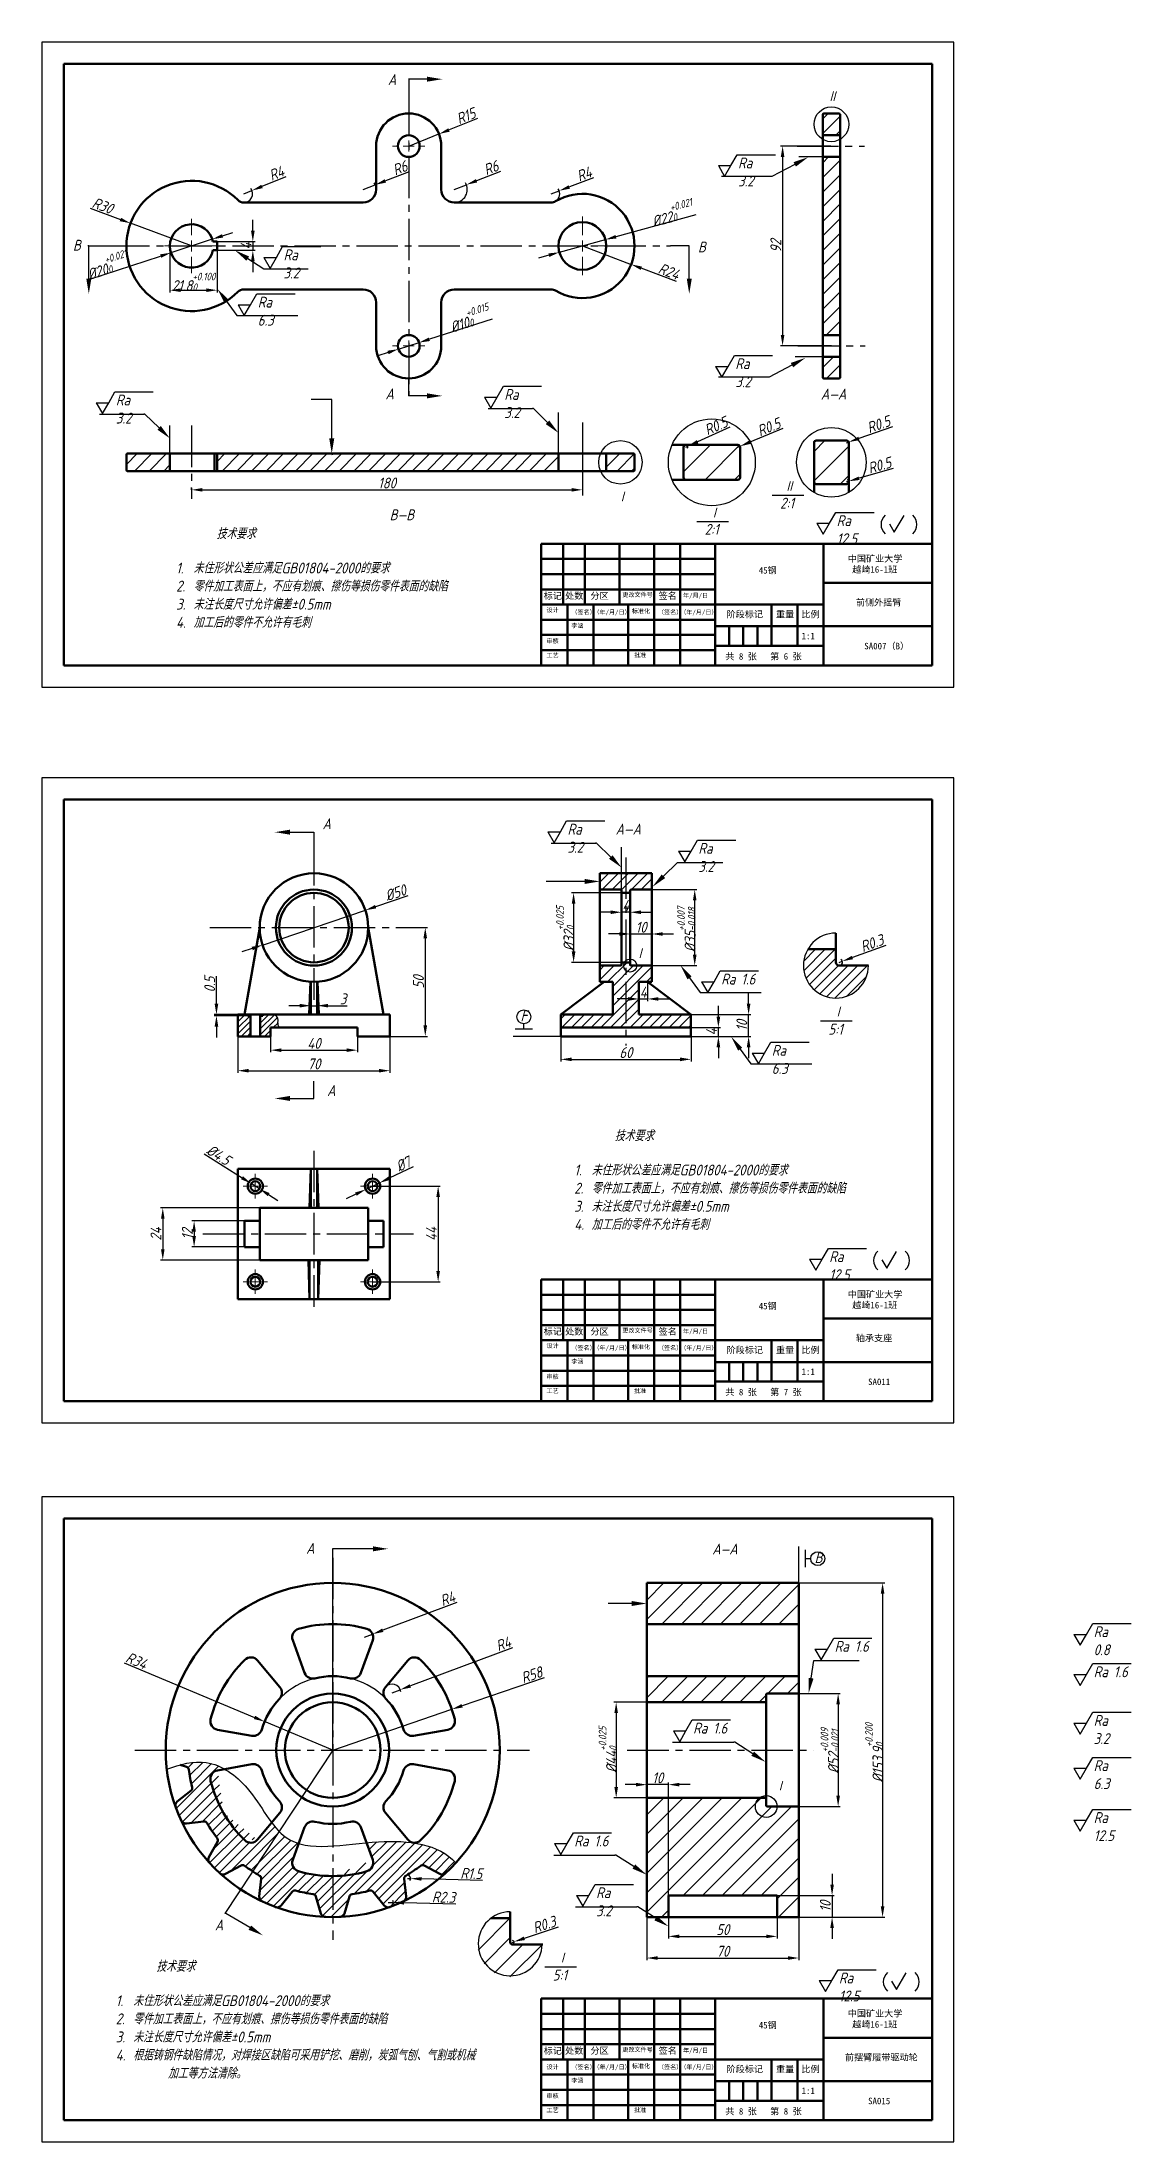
# Model space of a CAD drawing. Header units: millimetres. Extents: x -1183 to 2192, y -627 to 612.
# Drawn here: x 1463 to 1965, y -355 to 612 of the extents above; entities that cross this region are included whole.
import ezdxf
from ezdxf import colors
from ezdxf.entities.mleader import LeaderData, LeaderLine
from ezdxf.math import Vec2, Vec3

# ---------------------------------------------------------------- set-up
doc = ezdxf.new("R2010")
doc.units = ezdxf.units.MM
for name, pattern in [('CENTER', [10.16, 6.35, -1.27, 1.27, -1.27]), ('CENTER2', [28.575, 19.05, -3.175, 3.175, -3.175]), ('SLD-实线', [0])]:
    doc.linetypes.add(name, pattern=pattern)
for name, color, linetype in [('3中心线层', 7, 'CENTER'), ('6文字层', 7, 'Continuous'), ('尺寸线', 7, 'SLD-实线')]:
    doc.layers.add(name, color=color, linetype=linetype)
for name, color, linetype, lineweight in [('剖面线', 7, 'Continuous', 25), ('标注', 7, 'Continuous', 25), ('点划线', 7, 'CENTER2', 25), ('粗实线', 7, 'Continuous', 50), ('细实线', 7, 'Continuous', 25)]:
    doc.layers.add(name, color=color, linetype=linetype, lineweight=lineweight)
doc.styles.add('8', font='gbeitc.shx', dxfattribs={"height": 8, "bigfont": 'gbcbig.shx'})
doc.styles.add('标注字体', font='gbeitc.shx', dxfattribs={"height": 5, "bigfont": 'gbcbig.shx'})
doc.dimstyles.new('标注', dxfattribs={"dimtxt": 5, "dimasz": 5, "dimexe": 1, "dimexo": 0, "dimtad": 1, "dimdec": 1, "dimdsep": 46, "dimtxsty": '标注字体', "dimcen": -1, "dimadec": 0, "dimazin": 0, "dimtfac": 1, "dimtdec": 1, "dimtmove": 0, "dimatfit": 3, "dimfxl": 1, "dimarcsym": 0})
doc.dimstyles.new('轴径 标注', dxfattribs={"dimtxt": 5, "dimasz": 5, "dimexe": 1, "dimexo": 0, "dimtad": 1, "dimdec": 1, "dimdsep": 46, "dimtxsty": '标注字体', "dimcen": -1, "dimadec": 0, "dimazin": 0, "dimtfac": 1, "dimtdec": 1, "dimtmove": 0, "dimatfit": 3, "dimfxl": 1, "dimarcsym": 0})
pattern_1 = [(45, (-140.362, 297), (-3.367596, 3.367596), [])]
pattern_2 = [(45, (20.583, 5.2346), (-4.490128, 4.490128), [])]

msp = doc.modelspace()

# ---------------------------------------------------------------- texts
at = {"layer": '6文字层', "attachment_point": 1, "style": '8'}
for s, width, insert, char_height in [('技术要求', 98.64298, (1543.645, 388.014), 5), ('\\pxi-3,l3,t1,3;{\\H0.625x;1.^I未住形状公差应满足GB01804-2000的要求\\P2.^I零件加工表面上，不应有划痕、擦伤等损伤零件表面的缺陷\\P3.^I未注长度尺寸允许偏差±0.5mm\\P4.^I加工后的零件不允许有毛刺}', 189.36727, (1525.014, 372.184), 8), ('技术要求', 98.64298, (1727.028, 110.823), 5), ('\\pxi-3,l3,t1,3;{\\H0.625x;1.^I未住形状公差应满足GB01804-2000的要求\\P2.^I零件加工表面上，不应有划痕、擦伤等损伤零件表面的缺陷\\P3.^I未注长度尺寸允许偏差±0.5mm\\P4.^I加工后的零件不允许有毛刺}', 189.36727, (1708.397, 94.994), 8), ('技术要求', 98.64298, (1515.837, -271.581), 5), ('\\pxi-3,l3,r2.67091,t1,3;{\\H0.625x;1.^I未住形状公差应满足GB01804-2000的要求\\P2.^I零件加工表面上，不应有划痕、擦伤等损伤零件表面的缺陷\\P3.^I未注长度尺寸允许偏差±0.5mm\\P4.^I根据铸钢件缺陷情况，对焊接区缺陷可采用铲挖、磨削，炭弧气刨、气割或机械加工等方法清除。}', 189.36727, (1497.206, -287.411), 8)]:
    msp.add_mtext_dynamic_manual_height_columns(s, width=width, gutter_width=40, heights=[0], dxfattribs=dict(at, insert=insert, char_height=char_height))
at = {"layer": '标注', "style": '标注字体'}
for s, p in [('A', (1622.559, 592.045)), ('Ⅱ', (1824.933, 584.17)), ('B', (1477.495, 515.767)), ('B', (1765.39, 514.953)), ('A', (1621.437, 447.351)), ('A—A', (1821.981, 447.226)), ('Ⅱ', (1805.082, 404.72)), ('B—B', (1623.38, 391.664)), ('Ⅰ', (1728.176, 399.942)), ('Ⅰ', (1770.605, 392.547)), ('2:1', (1803.197, 397.04)), ('2:1', (1768.477, 384.983)), ('A', (1592.462, 249.428)), ('A—A', (1727.476, 246.961)), ('Ⅰ', (1736.323, 189.658)), ('F', (1683.644, 160.974)), ('Ⅰ', (1827.6, 162.794)), ('5:1', (1825.472, 154.842)), ('A', (1594.558, 126.611)), ('A', (1584.876, -84.194)), ('A—A', (1771.991, -84.414)), ('B', (1819.094, -88.455)), ('Ⅰ', (1800.92, -193.598)), ('A', (1542.832, -257.588)), ('Ⅰ', (1700.599, -272.674)), ('5:1', (1698.471, -280.626))]:
    msp.add_text(s, height=5, dxfattribs=at).set_placement(p)
at = {"layer": '标注', "char_height": 5, "attachment_point": 1, "style": '标注字体'}
for s, width, insert in [('Ra 3.2', 14.83215, (1783.854, 558.65)), ('Ra 3.2', 14.83215, (1574.504, 516.343)), ('Ra 6.3', 14.83215, (1562.619, 494.581)), ('Ra 3.2', 14.83215, (1782.581, 466.244)), ('Ra 3.2', 14.83215, (1497.272, 449.511)), ('Ra 3.2', 14.83215, (1676.188, 452.057)), ('Ra 12.5', 16.08041, (1829.279, 393.982)), ('Ra 3.2', 14.83215, (1705.306, 251.937)), ('Ra 3.2', 14.83215, (1765.561, 243.085)), ('Ra 1.6', 14.83215, (1776.073, 182.914)), ('Ra 6.3', 14.83215, (1799.383, 150.091)), ('Ra 12.5', 16.08041, (1825.853, 55.144)), ('Ra 1.6', 14.83215, (1828.328, -124.285)), ('Ra 0.8', 14.83215, (1947.657, -117.535)), ('Ra 1.6', 14.83215, (1947.657, -135.991)), ('Ra 1.6', 14.83215, (1763.15, -161.93)), ('Ra 3.2', 14.83215, (1947.657, -158.394)), ('Ra 6.3', 14.83215, (1947.657, -179.151)), ('Ra 12.5', 16.08041, (1947.657, -203.079)), ('Ra 1.6', 14.83215, (1708.405, -213.873)), ('Ra 3.2', 14.83215, (1718.479, -237.688)), ('Ra 12.5', 16.08041, (1830.329, -276.919))]:
    msp.add_mtext_dynamic_manual_height_columns(s, width=width, gutter_width=25, heights=[0], dxfattribs=dict(at, insert=insert))
at = {"layer": '粗实线', "attachment_point": 1}
for s, width, gutter_width, heights, insert, char_height in [('{\\fSimSun|b0|i0|c134|p2;45钢}', 25.69773, 35, [8.806], (1793.396, 370.109), 3), ('{\\fSimSun|b0|i0|c134|p2;中国矿业大学\\P 越崎16-1班}', 26.89095, 35, [9.551], (1834.374, 375.496), 3), ('{\\fSimSun|b0|i0|c134|p2;标记}', 13.01981, 35, [8.06], (1694.334, 358.379), 3), ('{\\fSimSun|b0|i0|c134|p2;处数}', 13.01981, 35, [8.06], (1704.184, 358.381), 3), ('{\\fSimSun|b0|i0|c134|p2;分区}', 13.01981, 35, [8.06], (1715.88, 358.384), 3), ('{\\fSimSun|b0|i0|c134|p2;更改文件号}', 23.74448, 35, [7.602], (1730.534, 358.386), 2), ('{\\fSimSun|b0|i0|c134|p2;签名}', 13.01981, 35, [8.06], (1747.271, 358.388), 3), ('{\\fSimSun|b0|i0|c134|p2;年/月/日}', 21.19211, 35, [6.893], (1758.529, 358.044), 2), ('{\\fSimSun|b0|i0|c134|p2;设计}', 12, 0, [8.06], (1695.629, 351.366), 2), ('{\\fSimSun|b0|i0|c134|p2;（签名）}', 12, 0, [8.06], (1707.09, 350.369), 2), ('\\pxr0.58213;{\\fSimSun|b0|i0|c134|p2;（年/月/日）}', 23.84336, 0, [4.89], (1717.234, 350.369), 2), ('{\\fSimSun|b0|i0|c134|p2;标准化}', 13.01981, 35, [8.06], (1734.929, 350.83), 2), ('{\\fSimSun|b0|i0|c134|p2;（签名）}', 12, 0, [8.06], (1746.971, 350.362), 2), ('\\pxr0.58213;{\\fSimSun|b0|i0|c134|p2;（年/月/日）}', 23.84336, 0, [4.89], (1757.234, 350.362), 2), ('{\\fSimSun|b0|i0|c134|p2;阶段标记}', 17.87965, 35, [7.406], (1778.571, 349.879), 3), ('{\\fSimSun|b0|i0|c134|p2;重量}', 13.01981, 35, [8.06], (1801.319, 349.877), 3), ('{\\fSimSun|b0|i0|c134|p2;比例}', 13.01981, 35, [8.06], (1813.022, 349.874), 3), ('{\\fSimSun|b0|i0|c134|p2;前侧外摇臂}', 53.77286, 35, [11.338], (1838.084, 355.336), 3), ('{\\fSimSun|b0|i0|c134|p2;李涵}', 12, 0, [8.06], (1707.063, 344.173), 2), ('{\\fSimSun|b0|i0|c134|p2;1:1}', 13.01981, 35, [8.06], (1813.105, 339.901), 3), ('{\\fSimSun|b0|i0|c134|p2;工艺}', 12, 0, [8.06], (1695.629, 330.524), 2), ('{\\fSimSun|b0|i0|c134|p2;审核}', 12, 0, [8.06], (1695.629, 337.1), 2), ('{\\fSimSun|b0|i0|c134|p2;批准}', 13.01981, 35, [8.06], (1735.948, 330.576), 2), ('{\\fSimSun|b0|i0|c134|p2;共 8 张   第 6 张}', 40.2822, 35, [8.716], (1777.998, 330.474), 3), ('{\\fSimSun|b0|i0|c134|p2;SA007（B）}', 24.25816, 35, [8.06], (1842.01, 335.226), 3), ('{\\fSimSun|b0|i0|c134|p2;45钢}', 25.69773, 35, [8.806], (1793.396, 31.413), 3), ('{\\fSimSun|b0|i0|c134|p2;中国矿业大学\\P 越崎16-1班}', 26.89095, 35, [9.551], (1834.374, 36.8), 3), ('{\\fSimSun|b0|i0|c134|p2;标记}', 13.01981, 35, [8.06], (1694.334, 19.683), 3), ('{\\fSimSun|b0|i0|c134|p2;处数}', 13.01981, 35, [8.06], (1704.184, 19.685), 3), ('{\\fSimSun|b0|i0|c134|p2;分区}', 13.01981, 35, [8.06], (1715.88, 19.688), 3), ('{\\fSimSun|b0|i0|c134|p2;更改文件号}', 23.74448, 35, [7.602], (1730.534, 19.69), 2), ('{\\fSimSun|b0|i0|c134|p2;签名}', 13.01981, 35, [8.06], (1747.271, 19.692), 3), ('{\\fSimSun|b0|i0|c134|p2;年/月/日}', 21.19211, 35, [6.893], (1758.529, 19.348), 2), ('{\\fSimSun|b0|i0|c134|p2;设计}', 12, 0, [8.06], (1695.629, 12.669), 2), ('{\\fSimSun|b0|i0|c134|p2;（签名）}', 12, 0, [8.06], (1707.09, 11.673), 2), ('\\pxr0.58213;{\\fSimSun|b0|i0|c134|p2;（年/月/日）}', 23.84336, 0, [4.89], (1717.234, 11.673), 2), ('{\\fSimSun|b0|i0|c134|p2;标准化}', 13.01981, 35, [8.06], (1734.929, 12.133), 2), ('{\\fSimSun|b0|i0|c134|p2;（签名）}', 12, 0, [8.06], (1746.971, 11.666), 2), ('\\pxr0.58213;{\\fSimSun|b0|i0|c134|p2;（年/月/日）}', 23.84336, 0, [4.89], (1757.234, 11.666), 2), ('{\\fSimSun|b0|i0|c134|p2;阶段标记}', 17.87965, 35, [7.406], (1778.571, 11.183), 3), ('{\\fSimSun|b0|i0|c134|p2;重量}', 13.01981, 35, [8.06], (1801.319, 11.18), 3), ('{\\fSimSun|b0|i0|c134|p2;比例}', 13.01981, 35, [8.06], (1813.022, 11.178), 3), ('{\\fSimSun|b0|i0|c134|p2;轴承支座}', 53.77286, 35, [11.338], (1838.084, 16.64), 3), ('{\\fSimSun|b0|i0|c134|p2;李涵}', 12, 0, [8.06], (1707.063, 5.476), 2), ('{\\fSimSun|b0|i0|c134|p2;1:1}', 13.01981, 35, [8.06], (1813.105, 1.205), 3), ('{\\fSimSun|b0|i0|c134|p2;工艺}', 12, 0, [8.06], (1695.629, -8.173), 2), ('{\\fSimSun|b0|i0|c134|p2;审核}', 12, 0, [8.06], (1695.629, -1.596), 2), ('{\\fSimSun|b0|i0|c134|p2;批准}', 13.01981, 35, [8.06], (1735.948, -8.12), 2), ('{\\fSimSun|b0|i0|c134|p2;共 8 张   第 7 张}', 40.2822, 35, [8.716], (1777.998, -8.222), 3), ('{\\fSimSun|b0|i0|c134|p2;SA011}', 24.25816, 35, [8.06], (1843.741, -3.471), 3), ('{\\fSimSun|b0|i0|c134|p2;45钢}', 25.69773, 35, [8.806], (1793.396, -299.676), 3), ('{\\fSimSun|b0|i0|c134|p2;中国矿业大学\\P 越崎16-1班}', 26.89095, 35, [9.551], (1834.374, -294.289), 3), ('{\\fSimSun|b0|i0|c134|p2;标记}', 13.01981, 35, [8.06], (1694.334, -311.406), 3), ('{\\fSimSun|b0|i0|c134|p2;处数}', 13.01981, 35, [8.06], (1704.184, -311.404), 3), ('{\\fSimSun|b0|i0|c134|p2;分区}', 13.01981, 35, [8.06], (1715.88, -311.402), 3), ('{\\fSimSun|b0|i0|c134|p2;更改文件号}', 23.74448, 35, [7.602], (1730.534, -311.399), 2), ('{\\fSimSun|b0|i0|c134|p2;标准化}', 13.01981, 35, [8.06], (1734.929, -318.956), 2), ('{\\fSimSun|b0|i0|c134|p2;签名}', 13.01981, 35, [8.06], (1747.271, -311.397), 3), ('{\\fSimSun|b0|i0|c134|p2;年/月/日}', 21.19211, 35, [6.893], (1758.529, -311.742), 2), ('{\\fSimSun|b0|i0|c134|p2;前摆臂履带驱动轮}', 53.77286, 35, [11.338], (1833.063, -314.449), 3), ('{\\fSimSun|b0|i0|c134|p2;设计}', 12, 0, [8.06], (1695.629, -319.371), 2), ('{\\fSimSun|b0|i0|c134|p2;李涵}', 12, 0, [8.06], (1707.063, -325.613), 2), ('{\\fSimSun|b0|i0|c134|p2;（签名）}', 12, 0, [8.06], (1707.09, -319.416), 2), ('\\pxr0.58213;{\\fSimSun|b0|i0|c134|p2;（年/月/日）}', 23.84336, 0, [4.89], (1717.234, -319.416), 2), ('{\\fSimSun|b0|i0|c134|p2;（签名）}', 12, 0, [8.06], (1746.971, -319.424), 2), ('\\pxr0.58213;{\\fSimSun|b0|i0|c134|p2;（年/月/日）}', 23.84336, 0, [4.89], (1757.234, -319.424), 2), ('{\\fSimSun|b0|i0|c134|p2;阶段标记}', 17.87965, 35, [7.406], (1778.571, -319.906), 3), ('{\\fSimSun|b0|i0|c134|p2;重量}', 13.01981, 35, [8.06], (1801.319, -319.909), 3), ('{\\fSimSun|b0|i0|c134|p2;比例}', 13.01981, 35, [8.06], (1813.022, -319.911), 3), ('{\\fSimSun|b0|i0|c134|p2;审核}', 12, 0, [8.06], (1695.629, -332.686), 2), ('{\\fSimSun|b0|i0|c134|p2;1:1}', 13.01981, 35, [8.06], (1813.105, -329.884), 3), ('{\\fSimSun|b0|i0|c134|p2;SA015}', 24.25816, 35, [8.06], (1843.741, -334.56), 3), ('{\\fSimSun|b0|i0|c134|p2;工艺}', 12, 0, [8.06], (1695.629, -339.262), 2), ('{\\fSimSun|b0|i0|c134|p2;批准}', 13.01981, 35, [8.06], (1735.948, -339.21), 2), ('{\\fSimSun|b0|i0|c134|p2;共 8 张   第 8 张}', 40.2822, 35, [8.716], (1777.998, -339.312), 3)]:
    msp.add_mtext_dynamic_manual_height_columns(s, width=width, gutter_width=gutter_width, heights=heights, dxfattribs=dict(at, insert=insert, char_height=char_height))

# ---------------------------------------------------------------- blocks, each defined once
blk = doc.blocks.new('SW_CENTERMARKSYMBOL_0')
at = {"color": 0, "linetype": 'Continuous', "lineweight": 0}
for p, q in [((0, 2.5), (0, 6.25)), ((-2.5, 0), (-6.25, 0)), ((0, 0), (-1.25, 0)), ((0, 0), (0, 1.25)), ((0, 0), (0, -1.25)), ((0, 0), (1.25, 0)), ((2.5, 0), (6.25, 0)), ((0, -2.5), (0, -6.25))]:
    blk.add_line(p, q, dxfattribs=at)
blk = doc.blocks.new('SW_CENTERMARKSYMBOL_1')
at = {"color": 0, "linetype": 'Continuous', "lineweight": 0}
for p, q in [((-2.5, 0), (-3.75, 0)), ((0, 0), (-1.25, 0)), ((0, 2.5), (0, 3.75)), ((0, 0), (0, 1.25)), ((0, 0), (0, -1.25)), ((0, 0), (1.25, 0)), ((2.5, 0), (3.75, 0)), ((0, -2.5), (0, -3.75))]:
    blk.add_line(p, q, dxfattribs=at)
blk = doc.blocks.new('SW_CENTERMARKSYMBOL_2')
at = {"color": 0, "linetype": 'Continuous', "lineweight": 0}
for p, q in [((0, 2.5), (0, 6.75)), ((-2.5, 0), (-6.75, 0)), ((0, 0), (-1.25, 0)), ((0, 0), (0, 1.25)), ((0, 0), (0, -1.25)), ((0, 0), (1.25, 0)), ((2.5, 0), (6.75, 0)), ((0, -2.5), (0, -6.75))]:
    blk.add_line(p, q, dxfattribs=at)
blk = doc.blocks.new('SW_CENTERMARKSYMBOL_3')
at = {"color": 0, "linetype": 'Continuous', "lineweight": 0}
for p, q in [((-2.5, 0), (-3.75, 0)), ((0, 0), (-1.25, 0)), ((0, 2.5), (0, 3.75)), ((0, 0), (0, 1.25)), ((0, 0), (0, -1.25)), ((0, 0), (1.25, 0)), ((2.5, 0), (3.75, 0)), ((0, -2.5), (0, -3.75))]:
    blk.add_line(p, q, dxfattribs=at)
blk = doc.blocks.new('*D60')
at = {"layer": 'Defpoints', "color": 0, "transparency": 16777216}
for p in [(1826.53, 563.93), (1804.37, 471.93), (1826.95, 471.93)]:
    blk.add_point(p, dxfattribs=at)
at = {"layer": '标注', "color": 0, "lineweight": -2, "transparency": 16777216}
for p, q in [((1826.53, 563.93), (1803.37, 563.93)), ((1804.37, 558.93), (1804.37, 476.93)), ((1826.95, 471.93), (1803.37, 471.93))]:
    blk.add_line(p, q, dxfattribs=at)
at = {"layer": '标注', "color": 0, "transparency": 16777216}
for points in [[(1803.54, 558.93), (1805.2, 558.93), (1804.37, 563.93)], [(1803.54, 476.93), (1805.2, 476.93), (1804.37, 471.93)]]:
    blk.add_solid(points, dxfattribs=at)
at = {"layer": '标注', "color": 0, "transparency": 16777216, "insert": (1801.24, 517.93), "char_height": 5, "attachment_point": 5, "rotation": 90, "style": '标注字体'}
blk.add_mtext('92', dxfattribs=at)
blk = doc.blocks.new('*D61')
at = {"layer": 'Defpoints', "color": 0, "transparency": 16777216}
for p in [(1712.15, 431.78), (1532.15, 405.66), (1712.15, 405.66)]:
    blk.add_point(p, dxfattribs=at)
at = {"layer": '标注', "color": 0, "lineweight": -2, "transparency": 16777216}
for p, q in [((1712.15, 431.78), (1712.15, 404.66)), ((1532.15, 405.66), (1532.15, 406.66)), ((1537.15, 405.66), (1707.15, 405.66))]:
    blk.add_line(p, q, dxfattribs=at)
at = {"layer": '标注', "color": 0, "transparency": 16777216}
for points in [[(1537.15, 406.5), (1537.15, 404.83), (1532.15, 405.66)], [(1707.15, 406.5), (1707.15, 404.83), (1712.15, 405.66)]]:
    blk.add_solid(points, dxfattribs=at)
at = {"layer": '标注', "color": 0, "transparency": 16777216, "insert": (1622.15, 408.79), "char_height": 5, "attachment_point": 5, "style": '标注字体'}
blk.add_mtext('180', dxfattribs=at)
blk = doc.blocks.new('*D64')
at = {"layer": 'Defpoints', "color": 0, "transparency": 16777216}
for p in [(1701.54, 515.02), (1722.76, 520.85)]:
    blk.add_point(p, dxfattribs=at)
at = {"layer": '标注', "color": 0, "lineweight": -2, "transparency": 16777216}
for p, q in [((1764.48, 532.31), (1727.58, 522.17)), ((1696.72, 513.69), (1691.9, 512.37)), ((1701.54, 515.02), (1722.76, 520.85))]:
    blk.add_line(p, q, dxfattribs=at)
at = {"layer": '标注', "color": 0, "transparency": 16777216}
for points in [[(1727.36, 522.97), (1727.8, 521.37), (1722.76, 520.85)], [(1696.5, 514.5), (1696.94, 512.89), (1701.54, 515.02)]]:
    blk.add_solid(points, dxfattribs=at)
at = {"layer": '标注', "color": 0, "transparency": 16777216, "insert": (1753.58, 533.29), "char_height": 5, "attachment_point": 5, "rotation": 15.36219, "style": '标注字体'}
blk.add_mtext('%%C22{\\H0.7x;\\S+0.021^ 0;}', dxfattribs=at)
blk = doc.blocks.new('*D66')
at = {"layer": 'Defpoints', "color": 0, "transparency": 16777216}
for p in [(1627.39, 470.42), (1636.92, 473.45)]:
    blk.add_point(p, dxfattribs=at)
at = {"layer": '标注', "color": 0, "lineweight": -2, "transparency": 16777216}
for p, q in [((1670.65, 484.17), (1641.68, 474.96)), ((1622.62, 468.9), (1617.86, 467.39)), ((1627.39, 470.42), (1636.92, 473.45))]:
    blk.add_line(p, q, dxfattribs=at)
at = {"layer": '标注', "color": 0, "transparency": 16777216}
for points in [[(1641.43, 475.76), (1641.93, 474.17), (1636.92, 473.45)], [(1622.37, 469.7), (1622.87, 468.11), (1627.39, 470.42)]]:
    blk.add_solid(points, dxfattribs=at)
at = {"layer": '标注', "color": 0, "transparency": 16777216, "insert": (1660.19, 484.87), "char_height": 5, "attachment_point": 5, "rotation": 17.64086, "style": '标注字体'}
blk.add_mtext('%%C10{\\H0.7x;\\S+0.015^ 0;}', dxfattribs=at)
blk = doc.blocks.new('*D68')
at = {"layer": 'Defpoints', "color": 0, "transparency": 16777216}
for p in [(1504.03, 528.38), (1532.15, 517.93)]:
    blk.add_point(p, dxfattribs=at)
at = {"layer": '标注', "color": 0, "lineweight": -2, "transparency": 16777216}
for p, q in [((1485.48, 535.28), (1499.34, 530.13)), ((1532.15, 517.93), (1504.03, 528.38))]:
    blk.add_line(p, q, dxfattribs=at)
at = {"layer": '标注', "color": 0, "transparency": 16777216}
blk.add_solid([(1499.63, 530.91), (1499.05, 529.34), (1504.03, 528.38)], dxfattribs=at)
at = {"layer": '标注', "color": 0, "transparency": 16777216, "insert": (1491.16, 536.5), "char_height": 5, "attachment_point": 5, "rotation": 339.61194, "style": '标注字体'}
blk.add_mtext('R30', dxfattribs=at)
blk = doc.blocks.new('*D69')
at = {"layer": 'Defpoints', "color": 0, "transparency": 16777216}
for p in [(1712.15, 517.93), (1734.6, 509.45)]:
    blk.add_point(p, dxfattribs=at)
at = {"layer": '标注', "color": 0, "lineweight": -2, "transparency": 16777216}
for p, q in [((1712.15, 517.93), (1734.6, 509.45)), ((1755.5, 501.56), (1739.28, 507.68))]:
    blk.add_line(p, q, dxfattribs=at)
at = {"layer": '标注', "color": 0, "transparency": 16777216}
blk.add_solid([(1739.57, 508.46), (1738.98, 506.9), (1734.6, 509.45)], dxfattribs=at)
at = {"layer": '标注', "color": 0, "transparency": 16777216, "insert": (1752.02, 506.21), "char_height": 5, "attachment_point": 5, "rotation": 339.30583, "style": '标注字体'}
blk.add_mtext('R24', dxfattribs=at)
blk = doc.blocks.new('*D70')
at = {"layer": 'Defpoints', "color": 0, "transparency": 16777216}
for p in [(1556.23, 541.94), (1559.94, 543.44)]:
    blk.add_point(p, dxfattribs=at)
at = {"layer": '标注', "color": 0, "lineweight": -2, "transparency": 16777216}
for p, q in [((1556.23, 541.94), (1559.94, 543.44)), ((1575.58, 549.78), (1564.57, 545.32))]:
    blk.add_line(p, q, dxfattribs=at)
blk.add_arc((1556.23, 541.94), 4, 270, 36.37823, dxfattribs=at)
at = {"layer": '标注', "color": 0, "transparency": 16777216}
blk.add_solid([(1564.26, 546.09), (1564.88, 544.54), (1559.94, 543.44)], dxfattribs=at)
at = {"layer": '标注', "color": 0, "transparency": 16777216, "insert": (1571.22, 551.38), "char_height": 5, "attachment_point": 5, "rotation": 22.05429, "style": '标注字体'}
blk.add_mtext('R4', dxfattribs=at)
blk = doc.blocks.new('*D71')
at = {"layer": 'Defpoints', "color": 0, "transparency": 16777216}
for p in [(1697.74, 541.94), (1701.48, 543.35)]:
    blk.add_point(p, dxfattribs=at)
at = {"layer": '标注', "color": 0, "lineweight": -2, "transparency": 16777216}
for p, q in [((1697.74, 541.94), (1701.48, 543.35)), ((1717.27, 549.3), (1706.16, 545.11))]:
    blk.add_line(p, q, dxfattribs=at)
blk.add_arc((1697.74, 541.94), 4, 300.9833, 34.96847, dxfattribs=at)
at = {"layer": '标注', "color": 0, "transparency": 16777216}
blk.add_solid([(1705.86, 545.89), (1706.45, 544.33), (1701.48, 543.35)], dxfattribs=at)
at = {"layer": '标注', "color": 0, "transparency": 16777216, "insert": (1712.95, 551.01), "char_height": 5, "attachment_point": 5, "rotation": 20.64452, "style": '标注字体'}
blk.add_mtext('R4', dxfattribs=at)
blk = doc.blocks.new('*D74')
at = {"layer": 'Defpoints', "color": 0, "transparency": 16777216}
for p in [(1653.15, 543.94), (1658.74, 546.12)]:
    blk.add_point(p, dxfattribs=at)
at = {"layer": '标注', "color": 0, "lineweight": -2, "transparency": 16777216}
for p, q in [((1674.36, 552.23), (1663.4, 547.94)), ((1653.15, 543.94), (1658.74, 546.12))]:
    blk.add_line(p, q, dxfattribs=at)
blk.add_arc((1653.15, 543.94), 6, 270, 30.90031, dxfattribs=at)
at = {"layer": '标注', "color": 0, "transparency": 16777216}
blk.add_solid([(1663.09, 548.72), (1663.7, 547.17), (1658.74, 546.12)], dxfattribs=at)
at = {"layer": '标注', "color": 0, "transparency": 16777216, "insert": (1670.07, 553.91), "char_height": 5, "attachment_point": 5, "rotation": 21.35102, "style": '标注字体'}
blk.add_mtext('R6', dxfattribs=at)
blk = doc.blocks.new('*D78')
at = {"layer": 'Defpoints', "color": 0, "transparency": 16777216}
for p in [(1611.15, 543.94), (1616.75, 546.09)]:
    blk.add_point(p, dxfattribs=at)
at = {"layer": '标注', "color": 0, "lineweight": -2, "transparency": 16777216}
for p, q in [((1632.4, 552.12), (1621.42, 547.89)), ((1611.15, 543.94), (1616.75, 546.09))]:
    blk.add_line(p, q, dxfattribs=at)
blk.add_arc((1611.15, 543.94), 6, 0, 30.61317, dxfattribs=at)
at = {"layer": '标注', "color": 0, "transparency": 16777216}
blk.add_solid([(1621.12, 548.67), (1621.71, 547.11), (1616.75, 546.09)], dxfattribs=at)
at = {"layer": '标注', "color": 0, "transparency": 16777216, "insert": (1628.12, 553.82), "char_height": 5, "attachment_point": 5, "rotation": 21.06388, "style": '标注字体'}
blk.add_mtext('R6', dxfattribs=at)
blk = doc.blocks.new('*D80')
at = {"layer": 'Defpoints', "color": 0, "transparency": 16777216}
for p in [(1542.95, 519.93), (1542.95, 515.93), (1560.36, 515.93)]:
    blk.add_point(p, dxfattribs=at)
at = {"layer": '标注', "color": 0, "lineweight": -2, "transparency": 16777216}
for p, q in [((1560.36, 524.93), (1560.36, 529.93)), ((1542.95, 519.93), (1561.36, 519.93)), ((1542.95, 515.93), (1561.36, 515.93)), ((1560.36, 519.93), (1560.36, 515.93)), ((1560.36, 510.93), (1560.36, 505.93))]:
    blk.add_line(p, q, dxfattribs=at)
at = {"layer": '标注', "color": 0, "transparency": 16777216}
for points in [[(1559.53, 524.93), (1561.19, 524.93), (1560.36, 519.93)], [(1559.53, 510.93), (1561.19, 510.93), (1560.36, 515.93)]]:
    blk.add_solid(points, dxfattribs=at)
at = {"layer": '标注', "color": 0, "transparency": 16777216, "insert": (1557.24, 517.93), "char_height": 5, "attachment_point": 5, "rotation": 90, "style": '标注字体'}
blk.add_mtext('4', dxfattribs=at)
blk = doc.blocks.new('*D81')
at = {"layer": 'Defpoints', "color": 0, "transparency": 16777216}
for p in [(1522.15, 517.93), (1543.95, 517.93), (1543.95, 497.57)]:
    blk.add_point(p, dxfattribs=at)
at = {"layer": '标注', "color": 0, "lineweight": -2, "transparency": 16777216}
for p, q in [((1522.15, 517.93), (1522.15, 496.57)), ((1543.95, 517.93), (1543.95, 496.57)), ((1527.15, 497.57), (1538.95, 497.57))]:
    blk.add_line(p, q, dxfattribs=at)
at = {"layer": '标注', "color": 0, "transparency": 16777216}
for points in [[(1527.15, 498.4), (1527.15, 496.74), (1522.15, 497.57)], [(1538.95, 498.4), (1538.95, 496.74), (1543.95, 497.57)]]:
    blk.add_solid(points, dxfattribs=at)
at = {"layer": '标注', "color": 0, "transparency": 16777216, "insert": (1533.05, 501.4), "char_height": 5, "width": 19.1979, "attachment_point": 5, "style": '标注字体'}
blk.add_mtext('21.8{\\H0.7x;\\S+0.100^ 0;}', dxfattribs=at)
blk = doc.blocks.new('*D83')
at = {"layer": 'Defpoints', "color": 0, "transparency": 16777216}
for p in [(1522.64, 514.83), (1541.66, 521.04)]:
    blk.add_point(p, dxfattribs=at)
at = {"layer": '标注', "color": 0, "lineweight": -2, "transparency": 16777216}
for p, q in [((1546.41, 522.59), (1551.16, 524.14)), ((1484.8, 502.46), (1517.89, 513.27)), ((1541.66, 521.04), (1522.64, 514.83))]:
    blk.add_line(p, q, dxfattribs=at)
at = {"layer": '标注', "color": 0, "transparency": 16777216}
for points in [[(1546.15, 523.38), (1546.67, 521.8), (1541.66, 521.04)], [(1517.63, 514.06), (1518.15, 512.48), (1522.64, 514.83)]]:
    blk.add_solid(points, dxfattribs=at)
at = {"layer": '标注', "color": 0, "transparency": 16777216, "insert": (1493.35, 509.29), "char_height": 5, "attachment_point": 5, "rotation": 18.09552, "style": '标注字体'}
blk.add_mtext('%%C20{\\H0.7x;\\S+0.021^ 0;}', dxfattribs=at)
blk = doc.blocks.new('*D84')
at = {"layer": 'Defpoints', "color": 0, "transparency": 16777216}
for p in [(1784.7, 425.7), (1783.77, 425.32)]:
    blk.add_point(p, dxfattribs=at)
at = {"layer": '标注', "color": 0, "lineweight": -2, "transparency": 16777216}
for p, q in [((1783.77, 425.32), (1784.7, 425.7)), ((1804.44, 433.83), (1789.32, 427.6))]:
    blk.add_line(p, q, dxfattribs=at)
at = {"layer": '标注', "color": 0, "transparency": 16777216}
blk.add_solid([(1789, 428.37), (1789.64, 426.83), (1784.7, 425.7)], dxfattribs=at)
at = {"layer": '标注', "color": 0, "transparency": 16777216, "insert": (1798, 434.56), "char_height": 5, "attachment_point": 5, "rotation": 22.36621, "style": '标注字体'}
blk.add_mtext('R0.5', dxfattribs=at)
blk = doc.blocks.new('*D85')
at = {"layer": 'Defpoints', "color": 0, "transparency": 16777216}
for p in [(1760.68, 425.73), (1759.77, 425.32)]:
    blk.add_point(p, dxfattribs=at)
at = {"layer": '标注', "color": 0, "lineweight": -2, "transparency": 16777216}
for p, q in [((1759.77, 425.32), (1760.68, 425.73)), ((1780.13, 434.56), (1765.23, 427.8))]:
    blk.add_line(p, q, dxfattribs=at)
blk.add_arc((1759.77, 425.32), 1, 327.12823, 90, dxfattribs=at)
at = {"layer": '标注', "color": 0, "transparency": 16777216}
blk.add_solid([(1764.89, 428.56), (1765.58, 427.04), (1760.68, 425.73)], dxfattribs=at)
at = {"layer": '标注', "color": 0, "transparency": 16777216, "insert": (1773.66, 435.06), "char_height": 5, "attachment_point": 5, "rotation": 24.42401, "style": '标注字体'}
blk.add_mtext('R0.5', dxfattribs=at)
blk = doc.blocks.new('*D86')
at = {"layer": 'Defpoints', "color": 0, "transparency": 16777216}
for p in [(1833.84, 427.32), (1834.78, 427.65)]:
    blk.add_point(p, dxfattribs=at)
at = {"layer": '标注', "color": 0, "lineweight": -2, "transparency": 16777216}
for p, q in [((1833.84, 427.32), (1834.78, 427.65)), ((1854.94, 434.72), (1839.5, 429.31))]:
    blk.add_line(p, q, dxfattribs=at)
at = {"layer": '标注', "color": 0, "transparency": 16777216}
blk.add_solid([(1839.23, 430.09), (1839.78, 428.52), (1834.78, 427.65)], dxfattribs=at)
at = {"layer": '标注', "color": 0, "transparency": 16777216, "insert": (1848.54, 435.79), "char_height": 5, "attachment_point": 5, "rotation": 19.32517, "style": '标注字体'}
blk.add_mtext('R0.5', dxfattribs=at)
blk = doc.blocks.new('*D87')
at = {"layer": 'Defpoints', "color": 0, "transparency": 16777216}
for p in [(1833.84, 409.32), (1834.8, 409.6)]:
    blk.add_point(p, dxfattribs=at)
at = {"layer": '标注', "color": 0, "lineweight": -2, "transparency": 16777216}
for p, q in [((1833.84, 409.32), (1834.8, 409.6)), ((1855.32, 415.52), (1839.61, 410.99))]:
    blk.add_line(p, q, dxfattribs=at)
blk.add_arc((1833.84, 409.32), 1, 0, 73.40559, dxfattribs=at)
at = {"layer": '标注', "color": 0, "transparency": 16777216}
blk.add_solid([(1839.37, 411.79), (1839.84, 410.19), (1834.8, 409.6)], dxfattribs=at)
at = {"layer": '标注', "color": 0, "transparency": 16777216, "insert": (1849, 416.95), "char_height": 5, "attachment_point": 5, "rotation": 16.10981, "style": '标注字体'}
blk.add_mtext('R0.5', dxfattribs=at)
blk = doc.blocks.new('*D122')
at = {"layer": 'Defpoints', "color": 0, "transparency": 16777216}
for p in [(1632.15, 563.93), (1646.09, 569.48)]:
    blk.add_point(p, dxfattribs=at)
at = {"layer": '标注', "color": 0, "lineweight": -2, "transparency": 16777216}
for p, q in [((1663.89, 576.58), (1650.73, 571.33)), ((1632.15, 563.93), (1646.09, 569.48))]:
    blk.add_line(p, q, dxfattribs=at)
at = {"layer": '标注', "color": 0, "transparency": 16777216}
blk.add_solid([(1650.42, 572.11), (1651.04, 570.56), (1646.09, 569.48)], dxfattribs=at)
at = {"layer": '标注', "color": 0, "transparency": 16777216, "insert": (1658.48, 577.78), "char_height": 5, "attachment_point": 5, "rotation": 21.72293, "style": '标注字体'}
blk.add_mtext('R15', dxfattribs=at)
blk = doc.blocks.new('*D188')
at = {"layer": 'Defpoints', "color": 0, "transparency": 16777216}
for p in [(1543.6, 164.06), (1558.62, 164.06), (1558.62, 163.56)]:
    blk.add_point(p, dxfattribs=at)
at = {"layer": '标注', "color": 0, "lineweight": -2, "transparency": 16777216}
for p, q in [((1543.6, 169.06), (1543.6, 181.77)), ((1558.62, 164.06), (1542.6, 164.06)), ((1558.62, 163.56), (1542.6, 163.56)), ((1543.6, 163.56), (1543.6, 164.06)), ((1543.6, 158.56), (1543.6, 153.56))]:
    blk.add_line(p, q, dxfattribs=at)
at = {"layer": '标注', "color": 0, "transparency": 16777216}
for points in [[(1542.77, 169.06), (1544.43, 169.06), (1543.6, 164.06)], [(1542.77, 158.56), (1544.43, 158.56), (1543.6, 163.56)]]:
    blk.add_solid(points, dxfattribs=at)
at = {"layer": '标注', "color": 0, "transparency": 16777216, "insert": (1540.48, 177.91), "char_height": 5, "attachment_point": 5, "rotation": 90, "style": '标注字体'}
blk.add_mtext('0.5', dxfattribs=at)
blk = doc.blocks.new('*D193')
at = {"layer": 'Defpoints', "color": 0, "transparency": 16777216}
for p in [(1612.35, 83.57), (1618.66, 86.58)]:
    blk.add_point(p, dxfattribs=at)
at = {"layer": '标注', "color": 0, "lineweight": -2, "transparency": 16777216}
for p, q in [((1634.27, 94.02), (1623.18, 88.73)), ((1607.83, 81.42), (1603.32, 79.27)), ((1612.35, 83.57), (1618.66, 86.58))]:
    blk.add_line(p, q, dxfattribs=at)
at = {"layer": '标注', "color": 0, "transparency": 16777216}
for points in [[(1622.82, 89.49), (1623.54, 87.98), (1618.66, 86.58)], [(1607.47, 82.17), (1608.19, 80.67), (1612.35, 83.57)]]:
    blk.add_solid(points, dxfattribs=at)
at = {"layer": '标注', "color": 0, "transparency": 16777216, "insert": (1629.64, 95.27), "char_height": 5, "attachment_point": 5, "rotation": 25.47796, "style": '标注字体'}
blk.add_mtext('%%C7', dxfattribs=at)
blk = doc.blocks.new('*D194')
at = {"layer": 'Defpoints', "color": 0, "transparency": 16777216}
for p in [(1559.6, 86.29), (1563.42, 83.87)]:
    blk.add_point(p, dxfattribs=at)
at = {"layer": '标注', "color": 0, "lineweight": -2, "transparency": 16777216}
for p, q in [((1537.93, 99.99), (1555.37, 88.96)), ((1563.42, 83.87), (1559.6, 86.29)), ((1567.64, 81.2), (1571.87, 78.52))]:
    blk.add_line(p, q, dxfattribs=at)
at = {"layer": '标注', "color": 0, "transparency": 16777216}
for points in [[(1555.82, 89.66), (1554.92, 88.25), (1559.6, 86.29)], [(1568.09, 81.9), (1567.2, 80.49), (1563.42, 83.87)]]:
    blk.add_solid(points, dxfattribs=at)
at = {"layer": '标注', "color": 0, "transparency": 16777216, "insert": (1544.58, 99.48), "char_height": 5, "attachment_point": 5, "rotation": 327.68224, "style": '标注字体'}
blk.add_mtext('%%C4.5', dxfattribs=at)
blk = doc.blocks.new('*D196')
at = {"layer": 'Defpoints', "color": 0, "transparency": 16777216}
for p in [(1732.18, 220.13), (1708.1, 188.13), (1732.18, 188.13)]:
    blk.add_point(p, dxfattribs=at)
at = {"layer": '标注', "color": 0, "lineweight": -2, "transparency": 16777216}
for p, q in [((1732.18, 220.13), (1707.1, 220.13)), ((1708.1, 215.13), (1708.1, 193.13)), ((1732.18, 188.13), (1707.1, 188.13))]:
    blk.add_line(p, q, dxfattribs=at)
at = {"layer": '标注', "color": 0, "transparency": 16777216}
for points in [[(1707.26, 215.13), (1708.93, 215.13), (1708.1, 220.13)], [(1707.26, 193.13), (1708.93, 193.13), (1708.1, 188.13)]]:
    blk.add_solid(points, dxfattribs=at)
at = {"layer": '标注', "color": 0, "transparency": 16777216, "insert": (1704.26, 203.68), "char_height": 5, "attachment_point": 5, "rotation": 90, "style": '标注字体'}
blk.add_mtext('%%C32{\\H0.7x;\\S+0.025^ 0;}', dxfattribs=at)
blk = doc.blocks.new('*D198')
at = {"layer": 'Defpoints', "color": 0, "transparency": 16777216}
for p in [(1744.18, 221.63), (1763.89, 221.63), (1744.18, 186.63)]:
    blk.add_point(p, dxfattribs=at)
at = {"layer": '标注', "color": 0, "lineweight": -2, "transparency": 16777216}
for p, q in [((1744.18, 221.63), (1764.89, 221.63)), ((1763.89, 191.63), (1763.89, 216.63)), ((1744.18, 186.63), (1764.89, 186.63))]:
    blk.add_line(p, q, dxfattribs=at)
at = {"layer": '标注', "color": 0, "transparency": 16777216}
for points in [[(1763.06, 216.63), (1764.72, 216.63), (1763.89, 221.63)], [(1763.06, 191.63), (1764.72, 191.63), (1763.89, 186.63)]]:
    blk.add_solid(points, dxfattribs=at)
at = {"layer": '标注', "color": 0, "transparency": 16777216, "insert": (1760.06, 203.29), "char_height": 5, "attachment_point": 5, "rotation": 90, "style": '标注字体'}
blk.add_mtext('%%C35{\\H0.7x;\\S+0.007^ -0.018;}', dxfattribs=at)
blk = doc.blocks.new('*D199')
at = {"layer": 'Defpoints', "color": 0, "transparency": 16777216}
for p in [(1612.19, 212.14), (1564.83, 196.11)]:
    blk.add_point(p, dxfattribs=at)
at = {"layer": '标注', "color": 0, "lineweight": -2, "transparency": 16777216}
for p, q in [((1631.73, 218.76), (1616.92, 213.75)), ((1564.83, 196.11), (1612.19, 212.14)), ((1560.09, 194.51), (1555.35, 192.91))]:
    blk.add_line(p, q, dxfattribs=at)
at = {"layer": '标注', "color": 0, "transparency": 16777216}
for points in [[(1616.65, 214.54), (1617.19, 212.96), (1612.19, 212.14)], [(1559.82, 195.3), (1560.36, 193.72), (1564.83, 196.11)]]:
    blk.add_solid(points, dxfattribs=at)
at = {"layer": '标注', "color": 0, "transparency": 16777216, "insert": (1626.09, 220.15), "char_height": 5, "attachment_point": 5, "rotation": 18.70058, "style": '标注字体'}
blk.add_mtext('%%C50', dxfattribs=at)
blk = doc.blocks.new('*D202')
at = {"layer": 'Defpoints', "color": 0, "transparency": 16777216}
for p in [(1702.18, 154.06), (1762.18, 154.06), (1762.18, 143.47)]:
    blk.add_point(p, dxfattribs=at)
at = {"layer": '标注', "color": 0, "lineweight": -2, "transparency": 16777216}
for p, q in [((1702.18, 154.06), (1702.18, 142.47)), ((1762.18, 154.06), (1762.18, 142.47)), ((1707.18, 143.47), (1757.18, 143.47))]:
    blk.add_line(p, q, dxfattribs=at)
at = {"layer": '标注', "color": 0, "transparency": 16777216}
for points in [[(1707.18, 144.3), (1707.18, 142.63), (1702.18, 143.47)], [(1757.18, 144.3), (1757.18, 142.63), (1762.18, 143.47)]]:
    blk.add_solid(points, dxfattribs=at)
at = {"layer": '标注', "color": 0, "transparency": 16777216, "insert": (1732.18, 146.59), "char_height": 5, "attachment_point": 5, "style": '标注字体'}
blk.add_mtext('60', dxfattribs=at)
blk = doc.blocks.new('*D203')
at = {"layer": 'Defpoints', "color": 0, "transparency": 16777216}
for p in [(1568.51, 156.06), (1608.51, 156.06), (1608.51, 147.7)]:
    blk.add_point(p, dxfattribs=at)
at = {"layer": '标注', "color": 0, "lineweight": -2, "transparency": 16777216}
for p, q in [((1568.51, 156.06), (1568.51, 146.7)), ((1608.51, 156.06), (1608.51, 146.7)), ((1573.51, 147.7), (1603.51, 147.7))]:
    blk.add_line(p, q, dxfattribs=at)
at = {"layer": '标注', "color": 0, "transparency": 16777216}
for points in [[(1573.51, 148.53), (1573.51, 146.86), (1568.51, 147.7)], [(1603.51, 148.53), (1603.51, 146.86), (1608.51, 147.7)]]:
    blk.add_solid(points, dxfattribs=at)
at = {"layer": '标注', "color": 0, "transparency": 16777216, "insert": (1588.51, 150.82), "char_height": 5, "attachment_point": 5, "style": '标注字体'}
blk.add_mtext('40', dxfattribs=at)
blk = doc.blocks.new('*D204')
at = {"layer": 'Defpoints', "color": 0, "transparency": 16777216}
for p in [(1553.51, 154.06), (1623.51, 154.06), (1623.51, 138.25)]:
    blk.add_point(p, dxfattribs=at)
at = {"layer": '标注', "color": 0, "lineweight": -2, "transparency": 16777216}
for p, q in [((1553.51, 154.06), (1553.51, 137.25)), ((1623.51, 154.06), (1623.51, 137.25)), ((1558.51, 138.25), (1618.51, 138.25))]:
    blk.add_line(p, q, dxfattribs=at)
at = {"layer": '标注', "color": 0, "transparency": 16777216}
for points in [[(1558.51, 139.08), (1558.51, 137.41), (1553.51, 138.25)], [(1618.51, 139.08), (1618.51, 137.41), (1623.51, 138.25)]]:
    blk.add_solid(points, dxfattribs=at)
at = {"layer": '标注', "color": 0, "transparency": 16777216, "insert": (1588.51, 141.37), "char_height": 5, "attachment_point": 5, "style": '标注字体'}
blk.add_mtext('70', dxfattribs=at)
blk = doc.blocks.new('*D205')
at = {"layer": 'Defpoints', "color": 0, "transparency": 16777216}
for p in [(1587, 168.18), (1590.01, 168.18), (1590.01, 168.18)]:
    blk.add_point(p, dxfattribs=at)
at = {"layer": '标注', "color": 0, "lineweight": -2, "transparency": 16777216}
for p, q in [((1582, 168.18), (1577, 168.18)), ((1587, 168.18), (1587, 169.18)), ((1587, 168.18), (1590.01, 168.18)), ((1590.01, 168.18), (1590.01, 169.18)), ((1595.01, 168.18), (1603.87, 168.18))]:
    blk.add_line(p, q, dxfattribs=at)
at = {"layer": '标注', "color": 0, "transparency": 16777216}
for points in [[(1582, 169.02), (1582, 167.35), (1587, 168.18)], [(1595.01, 169.02), (1595.01, 167.35), (1590.01, 168.18)]]:
    blk.add_solid(points, dxfattribs=at)
at = {"layer": '标注', "color": 0, "transparency": 16777216, "insert": (1601.94, 171.31), "char_height": 5, "attachment_point": 5, "style": '标注字体'}
blk.add_mtext('3', dxfattribs=at)
blk = doc.blocks.new('*D206')
at = {"layer": 'Defpoints', "color": 0, "transparency": 16777216}
for p in [(1560.01, 69.08), (1533.3, 57.08), (1560.01, 57.08)]:
    blk.add_point(p, dxfattribs=at)
at = {"layer": '标注', "color": 0, "lineweight": -2, "transparency": 16777216}
for p, q in [((1560.01, 69.08), (1532.3, 69.08)), ((1533.3, 64.08), (1533.3, 62.08)), ((1560.01, 57.08), (1532.3, 57.08))]:
    blk.add_line(p, q, dxfattribs=at)
at = {"layer": '标注', "color": 0, "transparency": 16777216}
for points in [[(1532.47, 64.08), (1534.13, 64.08), (1533.3, 69.08)], [(1532.47, 62.08), (1534.13, 62.08), (1533.3, 57.08)]]:
    blk.add_solid(points, dxfattribs=at)
at = {"layer": '标注', "color": 0, "transparency": 16777216, "insert": (1530.18, 63.08), "char_height": 5, "attachment_point": 5, "rotation": 90, "style": '标注字体'}
blk.add_mtext('12', dxfattribs=at)
blk = doc.blocks.new('*D207')
at = {"layer": 'Defpoints', "color": 0, "transparency": 16777216}
for p in [(1563.51, 75.08), (1518.87, 51.08), (1563.51, 51.08)]:
    blk.add_point(p, dxfattribs=at)
at = {"layer": '标注', "color": 0, "lineweight": -2, "transparency": 16777216}
for p, q in [((1563.51, 75.08), (1517.87, 75.08)), ((1518.87, 70.08), (1518.87, 56.08)), ((1563.51, 51.08), (1517.87, 51.08))]:
    blk.add_line(p, q, dxfattribs=at)
at = {"layer": '标注', "color": 0, "transparency": 16777216}
for points in [[(1518.04, 70.08), (1519.7, 70.08), (1518.87, 75.08)], [(1518.04, 56.08), (1519.7, 56.08), (1518.87, 51.08)]]:
    blk.add_solid(points, dxfattribs=at)
at = {"layer": '标注', "color": 0, "transparency": 16777216, "insert": (1515.74, 63.08), "char_height": 5, "attachment_point": 5, "rotation": 90, "style": '标注字体'}
blk.add_mtext('24', dxfattribs=at)
blk = doc.blocks.new('*D208')
at = {"layer": 'Defpoints', "color": 0, "transparency": 16777216}
for p in [(1615.51, 85.08), (1615.51, 41.08), (1645.71, 41.08)]:
    blk.add_point(p, dxfattribs=at)
at = {"layer": '标注', "color": 0, "lineweight": -2, "transparency": 16777216}
for p, q in [((1615.51, 85.08), (1646.71, 85.08)), ((1645.71, 80.08), (1645.71, 46.08)), ((1615.51, 41.08), (1646.71, 41.08))]:
    blk.add_line(p, q, dxfattribs=at)
at = {"layer": '标注', "color": 0, "transparency": 16777216}
for points in [[(1644.88, 80.08), (1646.55, 80.08), (1645.71, 85.08)], [(1644.88, 46.08), (1646.55, 46.08), (1645.71, 41.08)]]:
    blk.add_solid(points, dxfattribs=at)
at = {"layer": '标注', "color": 0, "transparency": 16777216, "insert": (1642.59, 63.08), "char_height": 5, "attachment_point": 5, "rotation": 90, "style": '标注字体'}
blk.add_mtext('44', dxfattribs=at)
blk = doc.blocks.new('*D209')
at = {"layer": 'Defpoints', "color": 0, "transparency": 16777216}
for p in [(1734.18, 220.13), (1744.18, 221.63), (1744.18, 201.18)]:
    blk.add_point(p, dxfattribs=at)
at = {"layer": '标注', "color": 0, "lineweight": -2, "transparency": 16777216}
for p, q in [((1734.18, 220.13), (1734.18, 200.18)), ((1744.18, 221.63), (1744.18, 200.18)), ((1729.18, 201.18), (1724.18, 201.18)), ((1734.18, 201.18), (1744.18, 201.18)), ((1749.18, 201.18), (1754.18, 201.18))]:
    blk.add_line(p, q, dxfattribs=at)
at = {"layer": '标注', "color": 0, "transparency": 16777216}
for points in [[(1729.18, 202.01), (1729.18, 200.35), (1734.18, 201.18)], [(1749.18, 202.01), (1749.18, 200.35), (1744.18, 201.18)]]:
    blk.add_solid(points, dxfattribs=at)
at = {"layer": '标注', "color": 0, "transparency": 16777216, "insert": (1739.18, 204.3), "char_height": 5, "attachment_point": 5, "style": '标注字体'}
blk.add_mtext('10', dxfattribs=at)
blk = doc.blocks.new('*D210')
at = {"layer": 'Defpoints', "color": 0, "transparency": 16777216}
for p in [(1730.18, 211.18), (1730.18, 204.13), (1734.18, 211.18)]:
    blk.add_point(p, dxfattribs=at)
at = {"layer": '标注', "color": 0, "lineweight": -2, "transparency": 16777216}
for p, q in [((1725.18, 211.18), (1720.18, 211.18)), ((1730.18, 204.13), (1730.18, 212.18)), ((1734.18, 211.18), (1730.18, 211.18)), ((1734.18, 211.18), (1734.18, 212.18)), ((1739.18, 211.18), (1744.18, 211.18))]:
    blk.add_line(p, q, dxfattribs=at)
at = {"layer": '标注', "color": 0, "transparency": 16777216}
for points in [[(1725.18, 212.02), (1725.18, 210.35), (1730.18, 211.18)], [(1739.18, 212.02), (1739.18, 210.35), (1734.18, 211.18)]]:
    blk.add_solid(points, dxfattribs=at)
at = {"layer": '标注', "color": 0, "transparency": 16777216, "insert": (1732.18, 214.31), "char_height": 5, "attachment_point": 5, "style": '标注字体'}
blk.add_mtext('4', dxfattribs=at)
blk = doc.blocks.new('*D211')
at = {"layer": 'Defpoints', "color": 0, "transparency": 16777216}
for p in [(1738.18, 179.13), (1742.18, 179.13), (1742.18, 171.28)]:
    blk.add_point(p, dxfattribs=at)
at = {"layer": '标注', "color": 0, "lineweight": -2, "transparency": 16777216}
for p, q in [((1738.18, 179.13), (1738.18, 170.28)), ((1742.18, 179.13), (1742.18, 170.28)), ((1733.18, 171.28), (1728.18, 171.28)), ((1738.18, 171.28), (1742.18, 171.28)), ((1747.18, 171.28), (1752.18, 171.28))]:
    blk.add_line(p, q, dxfattribs=at)
at = {"layer": '标注', "color": 0, "transparency": 16777216}
for points in [[(1733.18, 172.11), (1733.18, 170.44), (1738.18, 171.28)], [(1747.18, 172.11), (1747.18, 170.44), (1742.18, 171.28)]]:
    blk.add_solid(points, dxfattribs=at)
at = {"layer": '标注', "color": 0, "transparency": 16777216, "insert": (1740.18, 174.4), "char_height": 5, "attachment_point": 5, "style": '标注字体'}
blk.add_mtext('4', dxfattribs=at)
blk = doc.blocks.new('*D212')
at = {"layer": 'Defpoints', "color": 0, "transparency": 16777216}
for p in [(1762.18, 164.06), (1788.72, 164.06), (1762.18, 154.06)]:
    blk.add_point(p, dxfattribs=at)
at = {"layer": '标注', "color": 0, "lineweight": -2, "transparency": 16777216}
for p, q in [((1788.72, 169.06), (1788.72, 174.06)), ((1762.18, 164.06), (1789.72, 164.06)), ((1788.72, 154.06), (1788.72, 164.06)), ((1762.18, 154.06), (1789.72, 154.06)), ((1788.72, 149.06), (1788.72, 144.06))]:
    blk.add_line(p, q, dxfattribs=at)
at = {"layer": '标注', "color": 0, "transparency": 16777216}
for points in [[(1787.88, 169.06), (1789.55, 169.06), (1788.72, 164.06)], [(1787.88, 149.06), (1789.55, 149.06), (1788.72, 154.06)]]:
    blk.add_solid(points, dxfattribs=at)
at = {"layer": '标注', "color": 0, "transparency": 16777216, "insert": (1785.59, 159.06), "char_height": 5, "attachment_point": 5, "rotation": 90, "style": '标注字体'}
blk.add_mtext('10', dxfattribs=at)
blk = doc.blocks.new('*D213')
at = {"layer": 'Defpoints', "color": 0, "transparency": 16777216}
for p in [(1762.18, 158.06), (1774.78, 158.06), (1762.18, 154.06)]:
    blk.add_point(p, dxfattribs=at)
at = {"layer": '标注', "color": 0, "lineweight": -2, "transparency": 16777216}
for p, q in [((1774.78, 163.06), (1774.78, 168.06)), ((1762.18, 158.06), (1775.78, 158.06)), ((1774.78, 154.06), (1774.78, 158.06)), ((1762.18, 154.06), (1775.78, 154.06)), ((1774.78, 149.06), (1774.78, 144.06))]:
    blk.add_line(p, q, dxfattribs=at)
at = {"layer": '标注', "color": 0, "transparency": 16777216}
for points in [[(1773.95, 163.06), (1775.62, 163.06), (1774.78, 158.06)], [(1773.95, 149.06), (1775.62, 149.06), (1774.78, 154.06)]]:
    blk.add_solid(points, dxfattribs=at)
at = {"layer": '标注', "color": 0, "transparency": 16777216, "insert": (1771.66, 156.06), "char_height": 5, "attachment_point": 5, "rotation": 90, "style": '标注字体'}
blk.add_mtext('4', dxfattribs=at)
blk = doc.blocks.new('*D214')
at = {"layer": 'Defpoints', "color": 0, "transparency": 16777216}
for p in [(1830.45, 188.13), (1831.86, 188.64)]:
    blk.add_point(p, dxfattribs=at)
at = {"layer": '标注', "color": 0, "lineweight": -2, "transparency": 16777216}
for p, q in [((1851.92, 195.94), (1836.56, 190.35)), ((1830.45, 188.13), (1831.86, 188.64))]:
    blk.add_line(p, q, dxfattribs=at)
blk.add_arc((1830.45, 188.13), 1.5, 270, 58.18868, dxfattribs=at)
at = {"layer": '标注', "color": 0, "transparency": 16777216}
blk.add_solid([(1836.27, 191.13), (1836.84, 189.57), (1831.86, 188.64)], dxfattribs=at)
at = {"layer": '标注', "color": 0, "transparency": 16777216, "insert": (1845.52, 196.94), "char_height": 5, "attachment_point": 5, "rotation": 19.99149, "style": '标注字体'}
blk.add_mtext('R0.3', dxfattribs=at)
blk = doc.blocks.new('*D215')
at = {"layer": 'Defpoints', "color": 0, "transparency": 16777216}
for p in [(1637.52, 204.13), (1623.51, 154.06), (1639.78, 154.06)]:
    blk.add_point(p, dxfattribs=at)
at = {"layer": '标注', "color": 0, "lineweight": -2, "transparency": 16777216}
for p, q in [((1637.52, 204.13), (1640.78, 204.13)), ((1639.78, 199.13), (1639.78, 159.06)), ((1623.51, 154.06), (1640.78, 154.06))]:
    blk.add_line(p, q, dxfattribs=at)
at = {"layer": '标注', "color": 0, "transparency": 16777216}
for points in [[(1638.94, 199.13), (1640.61, 199.13), (1639.78, 204.13)], [(1638.94, 159.06), (1640.61, 159.06), (1639.78, 154.06)]]:
    blk.add_solid(points, dxfattribs=at)
at = {"layer": '标注', "color": 0, "transparency": 16777216, "insert": (1636.65, 179.09), "char_height": 5, "attachment_point": 5, "rotation": 90, "style": '标注字体'}
blk.add_mtext('50', dxfattribs=at)
blk = doc.blocks.new('*D257')
at = {"layer": 'Defpoints', "color": 0, "transparency": 16777216}
for p in [(1804.47, -148.51), (1804.32, -200.51), (1829.96, -200.51)]:
    blk.add_point(p, dxfattribs=at)
at = {"layer": '标注', "color": 0, "lineweight": -2, "transparency": 16777216}
for p, q in [((1804.47, -148.51), (1830.96, -148.51)), ((1829.96, -153.51), (1829.96, -195.51)), ((1804.32, -200.51), (1830.96, -200.51))]:
    blk.add_line(p, q, dxfattribs=at)
at = {"layer": '标注', "color": 0, "transparency": 16777216}
for points in [[(1829.12, -153.51), (1830.79, -153.51), (1829.96, -148.51)], [(1829.12, -195.51), (1830.79, -195.51), (1829.96, -200.51)]]:
    blk.add_solid(points, dxfattribs=at)
at = {"layer": '标注', "color": 0, "transparency": 16777216, "insert": (1826.12, -174.81), "char_height": 5, "attachment_point": 5, "rotation": 90, "style": '标注字体'}
blk.add_mtext('%%C52{\\H0.7x;\\S+0.009^ -0.021;}', dxfattribs=at)
blk = doc.blocks.new('*D258')
at = {"layer": 'Defpoints', "color": 0, "transparency": 16777216}
for p in [(1769.32, -152.51), (1727.71, -196.51), (1769.32, -196.51)]:
    blk.add_point(p, dxfattribs=at)
at = {"layer": '标注', "color": 0, "lineweight": -2, "transparency": 16777216}
for p, q in [((1769.32, -152.51), (1726.71, -152.51)), ((1727.71, -157.51), (1727.71, -191.51)), ((1769.32, -196.51), (1726.71, -196.51))]:
    blk.add_line(p, q, dxfattribs=at)
at = {"layer": '标注', "color": 0, "transparency": 16777216}
for points in [[(1726.88, -157.51), (1728.55, -157.51), (1727.71, -152.51)], [(1726.88, -191.51), (1728.55, -191.51), (1727.71, -196.51)]]:
    blk.add_solid(points, dxfattribs=at)
at = {"layer": '标注', "color": 0, "transparency": 16777216, "insert": (1723.88, -174.33), "char_height": 5, "attachment_point": 5, "rotation": 90, "style": '标注字体'}
blk.add_mtext('%%C44{\\H0.7x;\\S+0.025^ 0;}', dxfattribs=at)
blk = doc.blocks.new('*D259')
at = {"layer": 'Defpoints', "color": 0, "transparency": 16777216}
for p in [(1652.02, -155.75), (1597.14, -174.51)]:
    blk.add_point(p, dxfattribs=at)
at = {"layer": '标注', "color": 0, "lineweight": -2, "transparency": 16777216}
for p, q in [((1694.49, -141.24), (1656.76, -154.14)), ((1597.14, -174.51), (1652.02, -155.75))]:
    blk.add_line(p, q, dxfattribs=at)
at = {"layer": '标注', "color": 0, "transparency": 16777216}
blk.add_solid([(1656.49, -153.35), (1657.03, -154.93), (1652.02, -155.75)], dxfattribs=at)
at = {"layer": '标注', "color": 0, "transparency": 16777216, "insert": (1688.8, -139.89), "char_height": 5, "attachment_point": 5, "rotation": 18.8634, "style": '标注字体'}
blk.add_mtext('R58', dxfattribs=at)
blk = doc.blocks.new('*D260')
at = {"layer": 'Defpoints', "color": 0, "transparency": 16777216}
for p in [(1565.76, -161.41), (1597.14, -174.51)]:
    blk.add_point(p, dxfattribs=at)
at = {"layer": '标注', "color": 0, "lineweight": -2, "transparency": 16777216}
for p, q in [((1501.02, -134.38), (1561.15, -159.48)), ((1597.14, -174.51), (1565.76, -161.41))]:
    blk.add_line(p, q, dxfattribs=at)
blk.add_arc((1597.14, -174.51), 34, 43.95767, 159.02777, dxfattribs=at)
at = {"layer": '标注', "color": 0, "transparency": 16777216}
blk.add_solid([(1561.47, -158.71), (1560.83, -160.25), (1565.76, -161.41)], dxfattribs=at)
at = {"layer": '标注', "color": 0, "transparency": 16777216, "insert": (1506.74, -133.38), "char_height": 5, "attachment_point": 5, "rotation": 337.3426, "style": '标注字体'}
blk.add_mtext('R34', dxfattribs=at)
blk = doc.blocks.new('*D261')
at = {"layer": 'Defpoints', "color": 0, "transparency": 16777216}
for p in [(1751.82, -246.44), (1801.82, -246.44), (1801.82, -260.29)]:
    blk.add_point(p, dxfattribs=at)
at = {"layer": '标注', "color": 0, "lineweight": -2, "transparency": 16777216}
for p, q in [((1751.82, -246.44), (1751.82, -261.29)), ((1801.82, -246.44), (1801.82, -261.29)), ((1756.82, -260.29), (1796.82, -260.29))]:
    blk.add_line(p, q, dxfattribs=at)
at = {"layer": '标注', "color": 0, "transparency": 16777216}
for points in [[(1756.82, -259.46), (1756.82, -261.13), (1751.82, -260.29)], [(1796.82, -259.46), (1796.82, -261.13), (1801.82, -260.29)]]:
    blk.add_solid(points, dxfattribs=at)
at = {"layer": '标注', "color": 0, "transparency": 16777216, "insert": (1776.82, -257.17), "char_height": 5, "attachment_point": 5, "rotation": 359.99955, "style": '标注字体'}
blk.add_mtext('50', dxfattribs=at)
blk = doc.blocks.new('*D262')
at = {"layer": 'Defpoints', "color": 0, "transparency": 16777216}
for p in [(1741.82, -251.43), (1811.82, -251.43), (1811.82, -270.25)]:
    blk.add_point(p, dxfattribs=at)
at = {"layer": '标注', "color": 0, "lineweight": -2, "transparency": 16777216}
for p, q in [((1741.82, -251.43), (1741.82, -271.25)), ((1811.82, -251.43), (1811.82, -271.25)), ((1746.82, -270.25), (1806.82, -270.25))]:
    blk.add_line(p, q, dxfattribs=at)
at = {"layer": '标注', "color": 0, "transparency": 16777216}
for points in [[(1746.82, -269.42), (1746.82, -271.09), (1741.82, -270.25)], [(1806.82, -269.42), (1806.82, -271.09), (1811.82, -270.25)]]:
    blk.add_solid(points, dxfattribs=at)
at = {"layer": '标注', "color": 0, "transparency": 16777216, "insert": (1776.82, -267.13), "char_height": 5, "attachment_point": 5, "style": '标注字体'}
blk.add_mtext('70', dxfattribs=at)
blk = doc.blocks.new('*D263')
at = {"layer": 'Defpoints', "color": 0, "transparency": 16777216}
for p in [(1631.56, -233.64), (1633.06, -233.69)]:
    blk.add_point(p, dxfattribs=at)
at = {"layer": '标注', "color": 0, "lineweight": -2, "transparency": 16777216}
for p, q in [((1631.56, -233.64), (1633.06, -233.69)), ((1666.14, -234.62), (1638.06, -233.83))]:
    blk.add_line(p, q, dxfattribs=at)
blk.add_arc((1631.56, -233.64), 1.5, 320.18004, 120.2007, dxfattribs=at)
at = {"layer": '标注', "color": 0, "transparency": 16777216}
blk.add_solid([(1638.08, -232.99), (1638.03, -234.66), (1633.06, -233.69)], dxfattribs=at)
at = {"layer": '标注', "color": 0, "transparency": 16777216, "insert": (1660.97, -231.35), "char_height": 5, "attachment_point": 5, "rotation": 358.37722, "style": '标注字体'}
blk.add_mtext('R1.5', dxfattribs=at)
blk = doc.blocks.new('*D264')
at = {"layer": 'Defpoints', "color": 0, "transparency": 16777216}
for p in [(1622.68, -244.62), (1624.98, -244.69)]:
    blk.add_point(p, dxfattribs=at)
at = {"layer": '标注', "color": 0, "lineweight": -2, "transparency": 16777216}
for p, q in [((1622.68, -244.62), (1624.98, -244.69)), ((1653.8, -245.52), (1629.97, -244.83))]:
    blk.add_line(p, q, dxfattribs=at)
blk.add_arc((1622.68, -244.62), 2.3, 290.01177, 23.27177, dxfattribs=at)
at = {"layer": '标注', "color": 0, "transparency": 16777216}
blk.add_solid([(1630, -244), (1629.95, -245.67), (1624.98, -244.69)], dxfattribs=at)
at = {"layer": '标注', "color": 0, "transparency": 16777216, "insert": (1648.22, -242.23), "char_height": 5, "attachment_point": 5, "rotation": 358.36056, "style": '标注字体'}
blk.add_mtext('R2.3', dxfattribs=at)
blk = doc.blocks.new('*D266')
at = {"layer": 'Defpoints', "color": 0, "transparency": 16777216}
for p in [(1751.82, -241.45), (1801.82, -241.45), (1827.17, -244.78), (1741.82, -251.43), (1811.82, -251.43)]:
    blk.add_point(p, dxfattribs=at)
at = {"layer": '标注', "color": 0, "lineweight": -2, "transparency": 16777216}
for p, q in [((1801.82, -241.45), (1828.17, -241.45)), ((1811.82, -251.43), (1828.17, -251.43))]:
    blk.add_line(p, q, dxfattribs=at)
for start, end in [(179.99910426, 179.99932838), (179.99955251, 180), (180.00022412, 180.00044824)]:
    blk.add_arc((1280053.58, -251.43), 1278226.41, start, end, dxfattribs=at)
at = {"layer": '标注', "color": 0, "transparency": 16777216}
for points in [[(1828, -236.45), (1826.34, -236.45), (1827.17, -241.45)], [(1826.34, -256.43), (1828, -256.43), (1827.17, -251.43)]]:
    blk.add_solid(points, dxfattribs=at)
at = {"layer": '标注', "color": 0, "transparency": 16777216, "insert": (1824.04, -246.44), "char_height": 5, "attachment_point": 5, "rotation": 89.99978, "style": '标注字体'}
blk.add_mtext('10', dxfattribs=at)
blk = doc.blocks.new('*D267')
at = {"layer": 'Defpoints', "color": 0, "transparency": 16777216}
for p in [(1624.49, -148.13), (1628.24, -146.73)]:
    blk.add_point(p, dxfattribs=at)
at = {"layer": '标注', "color": 0, "lineweight": -2, "transparency": 16777216}
for p, q in [((1680.03, -127.39), (1632.93, -144.98)), ((1624.49, -148.13), (1628.24, -146.73))]:
    blk.add_line(p, q, dxfattribs=at)
blk.add_arc((1624.49, -148.13), 4, 6.1527, 140, dxfattribs=at)
at = {"layer": '标注', "color": 0, "transparency": 16777216}
blk.add_solid([(1632.63, -144.2), (1633.22, -145.76), (1628.24, -146.73)], dxfattribs=at)
at = {"layer": '标注', "color": 0, "transparency": 16777216, "insert": (1675.72, -125.67), "char_height": 5, "attachment_point": 5, "rotation": 20.47665, "style": '标注字体'}
blk.add_mtext('R4', dxfattribs=at)
blk = doc.blocks.new('*D268')
at = {"layer": 'Defpoints', "color": 0, "transparency": 16777216}
for p in [(1611.8, -122.53), (1615.54, -121.13)]:
    blk.add_point(p, dxfattribs=at)
at = {"layer": '标注', "color": 0, "lineweight": -2, "transparency": 16777216}
for p, q in [((1654.36, -106.56), (1620.23, -119.37)), ((1611.8, -122.53), (1615.54, -121.13))]:
    blk.add_line(p, q, dxfattribs=at)
at = {"layer": '标注', "color": 0, "transparency": 16777216}
blk.add_solid([(1619.93, -118.59), (1620.52, -120.15), (1615.54, -121.13)], dxfattribs=at)
at = {"layer": '标注', "color": 0, "transparency": 16777216, "insert": (1650.05, -104.84), "char_height": 5, "attachment_point": 5, "rotation": 20.57206, "style": '标注字体'}
blk.add_mtext('R4', dxfattribs=at)
blk = doc.blocks.new('*D269')
at = {"layer": 'Defpoints', "color": 0, "transparency": 16777216}
for p in [(1811.82, -97.58), (1811.82, -251.43), (1850.43, -251.43)]:
    blk.add_point(p, dxfattribs=at)
at = {"layer": '标注', "color": 0, "lineweight": -2, "transparency": 16777216}
for p, q in [((1811.82, -97.58), (1851.43, -97.58)), ((1850.43, -102.58), (1850.43, -246.43)), ((1811.82, -251.43), (1851.43, -251.43))]:
    blk.add_line(p, q, dxfattribs=at)
at = {"layer": '标注', "color": 0, "transparency": 16777216}
for points in [[(1849.59, -102.58), (1851.26, -102.58), (1850.43, -97.58)], [(1849.59, -246.43), (1851.26, -246.43), (1850.43, -251.43)]]:
    blk.add_solid(points, dxfattribs=at)
at = {"layer": '标注', "color": 0, "transparency": 16777216, "insert": (1846.59, -175.75), "char_height": 5, "attachment_point": 5, "rotation": 90, "style": '标注字体'}
blk.add_mtext('%%C153.9{\\H0.7x;\\S+0.200^ 0;}', dxfattribs=at)
blk = doc.blocks.new('*D270')
at = {"layer": 'Defpoints', "color": 0, "transparency": 16777216}
for p in [(1748.48, -190.43), (1741.82, -200.51), (1751.82, -241.45), (1741.82, -251.43), (1751.82, -251.43)]:
    blk.add_point(p, dxfattribs=at)
at = {"layer": '标注', "color": 0, "lineweight": -2, "transparency": 16777216}
for p, q in [((1741.82, -200.51), (1741.82, -189.43)), ((1751.82, -241.45), (1751.82, -189.43))]:
    blk.add_line(p, q, dxfattribs=at)
for start, end in [(90.00022375, 90.0004475), (89.99955251, 90), (89.99910501, 89.99932876)]:
    blk.add_arc((1741.82, -1280542.76), 1280352.33, start, end, dxfattribs=at)
at = {"layer": '标注', "color": 0, "transparency": 16777216}
for points in [[(1736.82, -189.6), (1736.82, -191.27), (1741.82, -190.43)], [(1756.82, -191.27), (1756.82, -189.6), (1751.82, -190.43)]]:
    blk.add_solid(points, dxfattribs=at)
at = {"layer": '标注', "color": 0, "transparency": 16777216, "insert": (1746.82, -187.31), "char_height": 5, "attachment_point": 5, "rotation": 359.99978, "style": '标注字体'}
blk.add_mtext('10', dxfattribs=at)
blk = doc.blocks.new('*D271')
at = {"layer": 'Defpoints', "color": 0, "transparency": 16777216}
for p in [(1679.81, -263.06), (1680.67, -262.77)]:
    blk.add_point(p, dxfattribs=at)
at = {"layer": '标注', "color": 0, "lineweight": -2, "transparency": 16777216}
for p, q in [((1700.93, -256.04), (1685.41, -261.2)), ((1679.81, -263.06), (1680.67, -262.77))]:
    blk.add_line(p, q, dxfattribs=at)
blk.add_arc((1679.81, -263.06), 0.9, 270, 82.04186, dxfattribs=at)
at = {"layer": '标注', "color": 0, "transparency": 16777216}
blk.add_solid([(1685.15, -260.41), (1685.68, -261.99), (1680.67, -262.77)], dxfattribs=at)
at = {"layer": '标注', "color": 0, "transparency": 16777216, "insert": (1694.56, -254.86), "char_height": 5, "attachment_point": 5, "rotation": 18.37988, "style": '标注字体'}
blk.add_mtext('R0.3', dxfattribs=at)

# ---------------------------------------------------------------- dimensions: what is measured, and where the dimension line sits
at = {"layer": '标注'}
for center, mpoint, picture, middle in [((1632.15, 563.932), (1646.085, 569.484), '*D122', (1658.476, 577.784)), ((1556.229, 541.937), (1559.936, 543.439), '*D70', (1571.217, 551.381)), ((1611.15, 543.937), (1616.749, 546.093), '*D78', (1628.117, 553.82)), ((1653.15, 543.937), (1658.739, 546.121), '*D74', (1670.067, 553.905)), ((1697.736, 541.937), (1701.479, 543.347), '*D71', (1712.952, 551.009)), ((1532.15, 517.932), (1504.03, 528.383), '*D68', (1491.156, 536.502))]:
    dim = msp.add_radius_dim(center=center, mpoint=mpoint, dimstyle='标注', dxfattribs=at)
    dim.commit()
    dim.dimension.update_dxf_attribs({"geometry": picture, "text_midpoint": middle})
for base, p1, p2, angle, picture, middle in [((1804.369, 471.932), (1826.527, 563.932), (1826.949, 471.932), 90, '*D60', (1801.244, 517.932)), ((1560.362, 515.932), (1542.949, 519.932), (1542.949, 515.932), 90, '*D80', (1557.237, 517.932)), ((1543.6, 164.06), (1558.62, 163.56), (1558.62, 164.06), 90, '*D188', (1540.475, 177.914)), ((1590.011, 168.183), (1587, 168.183), (1590.011, 168.183), 180, '*D205', (1601.938, 171.308)), ((1788.717, 164.06), (1762.176, 154.06), (1762.176, 164.06), 90, '*D212', (1785.592, 159.06)), ((1774.785, 158.06), (1762.176, 154.06), (1762.176, 158.06), 90, '*D213', (1771.66, 156.06)), ((1645.713, 41.077), (1615.505, 85.077), (1615.505, 41.077), 90, '*D208', (1642.588, 63.077)), ((1518.868, 51.077), (1563.505, 75.077), (1563.505, 51.077), 270, '*D207', (1515.743, 63.077)), ((1533.301, 57.077), (1560.005, 69.077), (1560.005, 57.077), 90, '*D206', (1530.176, 63.077)), ((1811.818, -270.254), (1741.818, -251.431), (1811.818, -251.431), 180, '*D262', (1776.818, -267.129))]:
    dim = msp.add_linear_dim(base=base, p1=p1, p2=p2, angle=angle, dimstyle='标注', dxfattribs=at)
    dim.commit()
    dim.dimension.update_dxf_attribs({"geometry": picture, "text_midpoint": middle})
for p1, p2, text, picture, middle in [((1701.543, 515.018), (1722.757, 520.846), '<>{\\H0.7x;\\S+0.021^ 0;}', '*D64', (1754.599, 529.594)), ((1541.656, 521.038), (1522.645, 514.826), '<>{\\H0.7x;\\S+0.021^ 0;}', '*D83', (1494.537, 505.641)), ((1627.385, 470.417), (1636.915, 473.447), '<>{\\H0.7x;\\S+0.015^ 0;}', '*D66', (1661.353, 481.218))]:
    dim = msp.add_diameter_dim_2p(p1=p1, p2=p2, text=text, dimstyle='轴径 标注', override={"dimpost": '%%C<>'}, dxfattribs=at)
    dim.commit()
    dim.dimension.update_dxf_attribs({"geometry": picture, "text_midpoint": middle, "dimtype": 163})
dim = msp.add_linear_dim(base=(1543.95, 497.572), p1=(1522.15, 517.932), p2=(1543.95, 517.932), text='<>{\\H0.7x;\\S+0.100^ 0;}', dimstyle='标注', dxfattribs=at)
dim.commit()
dim.dimension.update_dxf_attribs({"geometry": '*D81', "text_midpoint": (1533.05, 501.405)})
for center, mpoint, picture, middle in [((1712.15, 517.932), (1734.602, 509.451), '*D69', (1750.918, 503.287)), ((1611.799, -122.533), (1615.544, -121.128), '*D268', (1651.146, -107.766)), ((1624.494, -148.128), (1628.241, -146.729), '*D267', (1676.809, -128.593)), ((1597.139, -174.505), (1565.763, -161.408), '*D260', (1505.539, -136.268)), ((1597.139, -174.505), (1652.024, -155.753), '*D259', (1689.806, -142.844)), ((1631.559, -233.643), (1633.059, -233.685), '*D263', (1660.882, -234.474)), ((1622.677, -244.625), (1624.976, -244.69), '*D264', (1648.129, -245.353))]:
    dim = msp.add_radius_dim(center=center, mpoint=mpoint, dimstyle='标注', dxfattribs=at)
    dim.commit()
    dim.dimension.update_dxf_attribs({"geometry": picture, "text_midpoint": middle, "dimtype": 164})
for center, mpoint, text, picture, middle in [((1759.772, 425.321), (1760.682, 425.734), 'R0.5', '*D85', (1773.664, 435.062)), ((1783.772, 425.321), (1784.696, 425.701), 'R0.5', '*D84', (1798.005, 434.557)), ((1833.841, 427.321), (1834.785, 427.652), 'R0.5', '*D86', (1848.545, 435.789)), ((1833.841, 409.321), (1834.802, 409.598), 'R0.5', '*D87', (1848.996, 416.951)), ((1830.448, 188.129), (1831.857, 188.642), 'R0.3', '*D214', (1845.521, 196.938)), ((1679.813, -263.057), (1680.667, -262.773), 'R0.3', '*D271', (1694.559, -254.864))]:
    dim = msp.add_radius_dim(center=center, mpoint=mpoint, text=text, dimstyle='标注', dxfattribs=at)
    dim.commit()
    dim.dimension.update_dxf_attribs({"geometry": picture, "text_midpoint": middle})
for base, p1, p2, picture, middle in [((1712.15, 405.663), (1532.15, 405.663), (1712.15, 431.784), '*D61', (1622.15, 408.788)), ((1730.176, 211.182), (1734.176, 211.182), (1730.176, 204.129), '*D210', (1732.176, 214.307)), ((1744.176, 201.179), (1734.176, 220.129), (1744.176, 221.629), '*D209', (1739.176, 204.304)), ((1742.176, 171.278), (1738.176, 179.129), (1742.176, 179.129), '*D211', (1740.176, 174.403)), ((1608.505, 147.697), (1568.505, 156.06), (1608.505, 156.06), '*D203', (1588.505, 150.822)), ((1623.505, 138.248), (1553.505, 154.06), (1623.505, 154.06), '*D204', (1588.505, 141.373)), ((1762.176, 143.466), (1702.176, 154.06), (1762.176, 154.06), '*D202', (1732.176, 146.591))]:
    dim = msp.add_linear_dim(base=base, p1=p1, p2=p2, dimstyle='标注', dxfattribs=at)
    dim.commit()
    dim.dimension.update_dxf_attribs({"geometry": picture, "text_midpoint": middle})
for p1, p2, picture, middle in [((1564.825, 196.114), (1612.185, 212.145), '*D199', (1627.089, 217.189)), ((1563.415, 83.869), (1559.595, 86.286), '*D194', (1542.906, 96.843))]:
    dim = msp.add_diameter_dim_2p(p1=p1, p2=p2, dimstyle='轴径 标注', override={"dimpost": '%%C<>'}, dxfattribs=at)
    dim.commit()
    dim.dimension.update_dxf_attribs({"geometry": picture, "text_midpoint": middle, "dimtype": 163})
for base, p1, p2, text, picture, middle in [((1708.098, 188.129), (1732.176, 220.129), (1732.176, 188.129), '<>{\\H0.7x;\\S+0.025^ 0;}', '*D196', (1708.098, 203.676)), ((1763.89, 221.629), (1744.176, 186.629), (1744.176, 221.629), '<>{\\H0.7x;\\S+0.007^ -0.018;}', '*D198', (1763.89, 203.288)), ((1850.427770962, -251.431492354), (1811.818246331, -97.581492354), (1811.818246331, -251.431492354), '<>{\\H0.7x;\\S+0.200^ 0;}', '*D269', (1850.427770962, -175.753870115)), ((1727.712, -196.506), (1769.318, -152.506), (1769.318, -196.506), '<>{\\H0.7x;\\S+0.025^ 0;}', '*D258', (1727.712, -174.335)), ((1829.957, -200.506), (1804.468, -148.506), (1804.318, -200.506), '<>{\\H0.7x;\\S+0.009^ -0.021;}', '*D257', (1829.957, -174.813))]:
    dim = msp.add_linear_dim(base=base, p1=p1, p2=p2, angle=90, text=text, dimstyle='轴径 标注', override={"dimpost": '%%C<>'}, dxfattribs=at)
    dim.commit()
    dim.dimension.update_dxf_attribs({"geometry": picture, "text_midpoint": middle, "dimtype": 160})
dim = msp.add_linear_dim(base=(1639.778, 154.06), p1=(1637.517, 204.129), p2=(1623.505, 154.06), angle=90, text='50', dimstyle='标注', dxfattribs=at)
dim.commit()
dim.dimension.update_dxf_attribs({"geometry": '*D215', "text_midpoint": (1636.653, 179.094)})
dim = msp.add_diameter_dim_2p(p1=(1612.346, 83.572), p2=(1618.665, 86.583), dimstyle='轴径 标注', override={"dimpost": '%%C<>'}, dxfattribs=at)
dim.commit()
dim.dimension.update_dxf_attribs({"geometry": '*D193', "text_midpoint": (1629.639, 95.274)})
for base, line1, line2, picture, middle in [((1748.485, -190.433), ((1741.818, -251.431), (1741.818, -200.506)), ((1751.818, -251.429), (1751.818, -241.448)), '*D270', (1746.818, -187.308)), ((1827.169, -244.776), ((1751.818, -241.448), (1801.818, -241.448)), ((1811.818, -251.431), (1741.818, -251.431)), '*D266', (1824.044, -246.44))]:
    dim = msp.add_angular_dim_2l(base=base, line1=line1, line2=line2, text='10', dimstyle='标注', dxfattribs=at)
    dim.commit()
    dim.dimension.update_dxf_attribs({"geometry": picture, "text_midpoint": middle})
dim = msp.add_aligned_dim(p1=(1751.818, -246.438), p2=(1801.818, -246.439), distance=-13.856, dimstyle='标注', dxfattribs=at)
dim.commit()
dim.dimension.update_dxf_attribs({"geometry": '*D261', "text_midpoint": (1776.818, -257.17)})

# ---------------------------------------------------------------- hatches: boundary and pattern name
at = {"layer": '剖面线'}
h = msp.add_hatch(dxfattribs=at)
h.set_pattern_fill('ANSI31', color=256, scale=1.5)
h.set_pattern_definition(pattern_1)
h.paths.add_polyline_path([(1830.841, 578.432, 0.4142136), (1830.341, 578.932), (1823.341, 578.932, 0.4142136), (1822.841, 578.432), (1822.841, 569.432, 0.4142136), (1823.341, 568.932), (1830.341, 568.932, 0.4142136), (1830.841, 569.432)])
h = msp.add_hatch(dxfattribs=at)
h.set_pattern_fill('ANSI31', color=256, scale=1.5)
h.set_pattern_definition(pattern_1)
h.paths.add_polyline_path([(1830.841, 558.432, 0.4142136), (1830.341, 558.932), (1823.341, 558.932, 0.4142136), (1822.841, 558.432), (1822.841, 477.432, 0.4142136), (1823.341, 476.932), (1830.341, 476.932, 0.4142136), (1830.841, 477.432)])
h = msp.add_hatch(dxfattribs=at)
h.set_pattern_fill('ANSI31', color=256, scale=1.5)
h.set_pattern_definition(pattern_1)
h.paths.add_polyline_path([(1830.841, 466.432, 0.4142136), (1830.341, 466.932), (1823.341, 466.932, 0.4142136), (1822.841, 466.432), (1822.841, 457.432, 0.4142136), (1823.341, 456.932), (1830.341, 456.932, 0.4142136), (1830.841, 457.432)])
h = msp.add_hatch(dxfattribs=at)
h.set_pattern_fill('ANSI31', color=256, scale=3)
h.set_pattern_definition([(45, (-1968.253, 175.679), (-6.735192, 6.735192), [])])
h.paths.add_polyline_path([(1783.772, 410.321, 0.4142136), (1784.772, 411.321), (1784.772, 425.321, 0.4142136), (1783.772, 426.321), (1759.772, 426.321, 0.4142136), (1758.772, 425.321), (1758.772, 411.321, 0.4142136), (1759.772, 410.321)])
h = msp.add_hatch(dxfattribs=at)
h.set_pattern_fill('ANSI31', color=256, scale=3)
h.set_pattern_definition([(45, (-2107.566, -135.543), (-6.735192, 6.735192), [])])
h.paths.add_polyline_path([(1834.841, 427.321, 0.4142136), (1833.841, 428.321), (1819.841, 428.321, 0.4142136), (1818.841, 427.321), (1818.841, 409.321, 0.4142136), (1819.841, 408.321), (1833.841, 408.321, 0.4142136), (1834.841, 409.321)])
h = msp.add_hatch(dxfattribs=at)
h.set_pattern_fill('ANSI31', color=256, scale=1.5)
h.set_pattern_definition(pattern_1)
h.paths.add_polyline_path([(1502.65, 422.321, 0.4142136), (1502.15, 421.821), (1502.15, 414.821, 0.4142136), (1502.65, 414.321), (1521.65, 414.321, 0.4142136), (1522.15, 414.821), (1522.15, 421.821, 0.4142136), (1521.65, 422.321)])
h = msp.add_hatch(dxfattribs=at)
h.set_pattern_fill('ANSI31', color=256, scale=1.5)
h.set_pattern_definition(pattern_1)
h.paths.add_polyline_path([(1701.15, 421.821, 0.4142136), (1700.65, 422.321), (1544.45, 422.321, 0.4142136), (1543.95, 421.821), (1543.95, 414.821, 0.4142136), (1544.45, 414.321), (1700.65, 414.321, 0.4142136), (1701.15, 414.821)])
h = msp.add_hatch(dxfattribs=at)
h.set_pattern_fill('ANSI31', color=256, scale=1.5)
h.set_pattern_definition(pattern_1)
h.paths.add_polyline_path([(1735.65, 414.321, 0.4142136), (1736.15, 414.821), (1736.15, 421.821, 0.4142136), (1735.65, 422.321), (1723.65, 422.321, 0.4142136), (1723.15, 421.821), (1723.15, 414.821, 0.4142136), (1723.65, 414.321)])
h = msp.add_hatch(dxfattribs=at)
h.set_pattern_fill('ANSI31', color=256)
h.paths.add_polyline_path([(1744.176, 229.129), (1720.176, 229.129), (1720.176, 221.629), (1730.176, 221.629), (1730.176, 220.129), (1734.176, 220.129), (1734.176, 221.629), (1744.176, 221.629)])
h.paths.add_polyline_path([(1738.176, 179.129), (1742.176, 179.129), (1744.176, 179.129), (1744.176, 186.629), (1734.176, 186.629), (1734.176, 188.129), (1730.176, 188.129), (1730.176, 186.629), (1720.176, 186.629), (1720.176, 179.129), (1722.176, 179.129), (1726.176, 179.129), (1726.176, 164.06), (1702.176, 164.06), (1702.176, 158.06), (1762.176, 158.06), (1762.176, 164.06), (1738.176, 164.06)])
h = msp.add_hatch(dxfattribs=at)
h.set_pattern_fill('ANSI31', color=256)
h.paths.add_polyline_path([(1843.948, 186.629), (1830.448, 186.629, -0.4142136), (1828.948, 188.129), (1828.948, 194.129), (1815.957, 194.129, 0.1316525), (1813.948, 186.629, 1)])
h = msp.add_hatch(dxfattribs=at)
h.set_pattern_fill('ANSI31', color=256, scale=0.6)
h.paths.add_polyline_path([(1570.253, 164.06), (1565.015, 164.06), (1565.015, 163.56), (1563.765, 163.56), (1563.765, 154.06), (1568.505, 154.06), (1568.505, 158.06), (1573.386, 158.06, -0.4832198), (1571.878, 160.227, 0.4033947)])
h.paths.add_polyline_path([(1559.245, 163.56), (1557.995, 163.56), (1557.995, 164.06), (1553.505, 164.06), (1553.505, 154.06), (1559.245, 154.06)])
h = msp.add_hatch(dxfattribs=at)
h.set_pattern_fill('ANSI31', color=256, scale=2)
h.set_pattern_definition(pattern_2)
h.paths.add_polyline_path([(1811.818, -116.506), (1811.818, -97.581), (1741.818, -97.581), (1741.818, -116.506)])
h.paths.add_polyline_path([(1741.818, -140.506), (1741.818, -148.506), (1741.818, -152.506), (1796.818, -152.506), (1796.818, -148.506), (1811.818, -148.506), (1811.818, -140.506)])
h = msp.add_hatch(dxfattribs=at)
h.set_pattern_fill('ANSI31', color=256, scale=2)
h.set_pattern_definition(pattern_2)
h.paths.add_polyline_path([(1801.818, -241.448), (1801.818, -251.431), (1811.818, -251.431), (1811.818, -200.506), (1796.818, -200.506), (1796.818, -196.506), (1741.818, -196.506), (1741.818, -200.506), (1741.818, -251.431), (1751.818, -251.431), (1751.818, -241.448)])
h = msp.add_hatch(dxfattribs=at)
h.set_pattern_fill('ANSI31', color=256, scale=2)
h.paths.add_polyline_path([(1693.913, -263.957), (1679.813, -263.957, -0.4142136), (1678.913, -263.057), (1678.913, -251.957), (1669.913, -251.957, 0.236068), (1663.913, -263.957, 1)])
at = {"layer": '粗实线', "lineweight": 25}
h = msp.add_hatch(dxfattribs=at)
h.set_pattern_fill('ANSI31')
h.set_pattern_definition([(45, (1223.106, -251.961), (-2.245064, 2.245064), [])])
edge = h.paths.add_edge_path()
edge.add_spline(control_points=[(1581.472, -217.551), (1579.394, -216.925), (1574.72, -214.786), (1571.073, -210.707), (1569.046, -207.986)], knot_values=[64.6666363, 64.6666363, 64.6666363, 64.6666363, 71.9616609, 82.3038482, 82.3038482, 82.3038482, 82.3038482], degree=3, periodic=0)
edge.add_line((1569.046, -207.986), (1562.524, -215.758))
edge.add_arc((1559.46, -213.187), 4, 225.751977, 320, ccw=False)
edge.add_arc((1597.139, -174.505), 58, 210, 225.751977, ccw=False)
edge.add_line((1546.91, -203.505), (1539.164, -207.977))
edge.add_arc((1538.002, -208.925), 1.5, 30.200702, 39.194766, ccw=False)
edge.add_arc((1597.139, -174.505), 66.925, 210.200702, 217.299298)
edge.add_arc((1542.709, -215.969), 1.5, -28.72, 37.299298, ccw=False)
edge.add_line((1544.024, -216.69), (1540.113, -223.827))
edge.add_arc((1542.13, -224.933), 2.3, 151.28, 222.511772)
edge.add_arc((1597.139, -174.505), 76.925, 222.511772, 227.488228)
edge.add_arc((1546.712, -229.514), 2.3, 227.488228, 298.72)
edge.add_line((1547.817, -231.531), (1554.954, -227.621))
edge.add_arc((1555.675, -228.936), 1.5, 52.700702, 118.72, ccw=False)
edge.add_arc((1597.139, -174.505), 66.925, 232.700702, 239.799298)
edge.add_arc((1562.72, -233.643), 1.5, -6.22, 59.799298, ccw=False)
edge.add_line((1564.211, -233.805), (1563.329, -241.896))
edge.add_arc((1565.615, -242.145), 2.3, 173.78, 245.011772)
edge.add_arc((1597.139, -174.505), 76.925, 245.011772, 249.988228)
edge.add_arc((1571.602, -244.625), 2.3, 249.988228, 321.22)
edge.add_line((1573.395, -246.065), (1578.492, -239.721))
edge.add_arc((1579.661, -240.66), 1.5, 75.200702, 141.22, ccw=False)
edge.add_arc((1597.139, -174.505), 66.925, 255.200702, 262.299298)
edge.add_arc((1587.971, -242.313), 1.5, 16.28, 82.299298, ccw=False)
edge.add_line((1589.41, -241.893), (1591.692, -249.705))
edge.add_arc((1593.9, -249.06), 2.3, 196.28, 267.511772)
edge.add_arc((1597.139, -174.505), 76.925, 267.511772, 270)
edge.add_line((1597.139, -251.43), (1597.139, -232.505))
edge.add_arc((1597.139, -174.505), 58, 254.248023, 270, ccw=False)
edge.add_arc((1582.48, -226.477), 4, 160, 254.248023, ccw=False)
edge.add_line((1578.721, -225.109), (1581.472, -217.551))
edge = h.paths.add_edge_path()
edge.add_arc((1544.8, -187.796), 4, 100, 194.248023, ccw=False)
edge.add_line((1544.106, -183.857), (1547.375, -183.28))
edge.add_spline(control_points=[(1547.375, -183.28), (1544.668, -181.748), (1537.952, -179.227), (1530.913, -180.238), (1526.808, -181.375)], knot_values=[11.2448324, 11.2448324, 11.2448324, 11.2448324, 20.4726995, 33.0106718, 33.0106718, 33.0106718, 33.0106718], degree=3, periodic=0)
edge.add_line((1526.808, -181.375), (1529.752, -182.234))
edge.add_arc((1529.331, -183.674), 1.5, 7.700702, 73.72, ccw=False)
edge.add_arc((1597.139, -174.505), 66.925, 187.700702, 194.799298)
edge.add_arc((1530.984, -191.983), 1.5, -51.22, 14.799298, ccw=False)
edge.add_line((1531.924, -193.153), (1525.579, -198.25))
edge.add_arc((1527.02, -200.043), 2.3, 128.78, 200.011772)
edge.add_arc((1597.139, -174.505), 76.925, 200.011772, 204.988228)
edge.add_arc((1529.5, -206.029), 2.3, 204.988228, 276.22)
edge.add_line((1529.749, -208.316), (1537.839, -207.434))
edge.add_arc((1538.002, -208.925), 1.5, 39.194766, 96.22, ccw=False)
edge.add_line((1539.164, -207.977), (1546.91, -203.505))
edge.add_arc((1597.139, -174.505), 58, 194.248023, 210, ccw=False)
edge = h.paths.add_edge_path()
edge.add_arc((1614.617, -240.66), 1.5, 38.78, 104.799298, ccw=False)
edge.add_line((1615.787, -239.721), (1620.884, -246.065))
edge.add_arc((1622.677, -244.625), 2.3, 218.78, 290.011772)
edge.add_arc((1597.139, -174.505), 76.925, 290.011772, 294.988228)
edge.add_arc((1628.663, -242.145), 2.3, 294.988228, 366.22)
edge.add_line((1630.95, -241.896), (1630.068, -233.805))
edge.add_arc((1631.559, -233.643), 1.5, 120.200702, 186.22, ccw=False)
edge.add_arc((1597.139, -174.505), 66.925, 300.200702, 307.299298)
edge.add_arc((1638.603, -228.936), 1.5, 61.28, 127.299298, ccw=False)
edge.add_line((1639.324, -227.621), (1646.461, -231.531))
edge.add_arc((1647.567, -229.514), 2.3, 241.28, 312.511772)
edge.add_arc((1597.139, -174.505), 76.925, 312.511772, 317.488228)
edge.add_spline(control_points=[(1653.844, -226.487), (1645.87, -217.551), (1630.319, -215.715), (1614.55, -217.025), (1612.68, -217.202)], knot_values=[112.671306, 112.671306, 112.671306, 112.671306, 149.522906, 154.5006977, 154.5006977, 154.5006977, 154.5006977], degree=3, periodic=0)
edge.add_line((1612.68, -217.202), (1615.558, -225.109))
edge.add_arc((1611.799, -226.477), 4, -74.248023, 20, ccw=False)
edge.add_arc((1597.139, -174.505), 58, 270, 285.751977, ccw=False)
edge.add_line((1597.139, -232.505), (1597.139, -251.43))
edge.add_arc((1597.139, -174.505), 76.925, 270, 272.488228)
edge.add_arc((1600.379, -249.06), 2.3, 272.488228, 343.72)
edge.add_line((1602.587, -249.705), (1604.868, -241.893))
edge.add_arc((1606.308, -242.313), 1.5, 97.700702, 163.72, ccw=False)
edge.add_arc((1597.139, -174.505), 66.925, 277.700702, 284.799298)

# ---------------------------------------------------------------- linework, layer by layer
at = {"color": 7, "linetype": 'Continuous', "lineweight": 50}
for p, q in [((1822.841, 569.432), (1822.841, 578.432)), ((1823.341, 578.932), (1830.341, 578.932)), ((1830.841, 569.432), (1830.841, 578.432)), ((1617.15, 543.937), (1617.15, 563.932)), ((1647.15, 563.932), (1647.15, 543.937)), ((1822.841, 558.432), (1822.841, 569.432)), ((1823.341, 568.932), (1830.341, 568.932)), ((1830.841, 569.432), (1830.841, 558.432)), ((1822.841, 477.432), (1822.841, 558.432)), ((1830.341, 558.932), (1823.341, 558.932)), ((1830.841, 477.432), (1830.841, 558.432)), ((1556.229, 537.937), (1611.15, 537.937)), ((1653.15, 537.937), (1697.736, 537.937)), ((1611.15, 497.927), (1556.229, 497.927)), ((1697.736, 497.927), (1653.15, 497.927)), ((1617.15, 471.932), (1617.15, 491.927)), ((1647.15, 491.927), (1647.15, 471.932)), ((1822.841, 466.432), (1822.841, 477.432)), ((1823.341, 476.932), (1830.341, 476.932)), ((1830.841, 477.432), (1830.841, 466.432)), ((1822.841, 457.432), (1822.841, 466.432)), ((1830.341, 466.932), (1823.341, 466.932)), ((1830.841, 457.432), (1830.841, 466.432)), ((1830.341, 456.932), (1823.341, 456.932)), ((1759.772, 426.321), (1783.772, 426.321)), ((1818.841, 409.321), (1818.841, 427.321)), ((1819.841, 428.321), (1833.841, 428.321)), ((1834.841, 409.321), (1834.841, 427.321)), ((1502.15, 414.821), (1502.15, 421.821)), ((1502.65, 422.321), (1521.65, 422.321)), ((1521.65, 422.321), (1542.65, 422.321)), ((1522.15, 414.821), (1522.15, 421.821)), ((1543.95, 421.821), (1543.95, 414.821)), ((1700.65, 422.321), (1723.65, 422.321)), ((1701.15, 414.821), (1701.15, 421.821)), ((1723.15, 421.821), (1723.15, 414.821)), ((1723.65, 422.321), (1735.65, 422.321)), ((1736.15, 421.821), (1736.15, 414.821)), ((1758.772, 425.321), (1758.772, 411.321)), ((1784.772, 425.321), (1784.772, 411.321)), ((1502.65, 414.321), (1521.65, 414.321)), ((1542.65, 414.321), (1521.65, 414.321)), ((1544.45, 414.321), (1700.65, 414.321)), ((1723.65, 414.321), (1700.65, 414.321)), ((1723.65, 414.321), (1735.65, 414.321)), ((1759.772, 410.321), (1783.772, 410.321)), ((1819.841, 408.321), (1833.841, 408.321)), ((1720.176, 221.629), (1720.176, 229.129)), ((1720.176, 229.129), (1744.176, 229.129)), ((1744.176, 229.129), (1744.176, 221.629)), ((1729.876, 221.629), (1720.176, 221.629)), ((1720.176, 221.629), (1720.176, 186.629)), ((1730.176, 220.129), (1730.176, 221.329)), ((1734.176, 220.129), (1730.176, 220.129)), ((1730.176, 220.129), (1730.176, 188.129)), ((1734.176, 221.329), (1734.176, 220.129)), ((1734.176, 220.129), (1734.176, 188.129)), ((1744.176, 221.629), (1734.476, 221.629)), ((1744.176, 221.629), (1744.176, 186.629)), ((1563.505, 204.129), (1556.505, 164.06)), ((1620.505, 164.06), (1613.505, 204.129)), ((1828.948, 194.129), (1828.948, 188.129)), ((1720.176, 186.629), (1729.876, 186.629)), ((1720.176, 179.129), (1720.176, 186.629)), ((1730.176, 188.129), (1734.176, 188.129)), ((1730.176, 186.929), (1730.176, 188.129)), ((1734.176, 188.129), (1734.176, 186.929)), ((1734.476, 186.629), (1744.176, 186.629)), ((1744.176, 186.629), (1744.176, 179.129)), ((1586.876, 179.182), (1586.243, 164.06)), ((1587, 164.06), (1587, 179.175)), ((1590.011, 164.06), (1590.011, 179.175)), ((1590.135, 179.182), (1590.768, 164.06)), ((1722.176, 179.129), (1702.176, 164.06)), ((1722.176, 179.129), (1720.176, 179.129)), ((1744.176, 179.129), (1742.176, 179.129)), ((1762.176, 164.06), (1742.176, 179.129)), ((1553.505, 164.06), (1553.505, 154.06)), ((1587, 164.06), (1553.505, 164.06)), ((1568.505, 158.06), (1568.505, 154.06)), ((1608.505, 158.06), (1568.505, 158.06)), ((1590.011, 164.06), (1587, 164.06)), ((1623.505, 164.06), (1590.011, 164.06)), ((1608.505, 154.06), (1608.505, 158.06)), ((1623.505, 154.06), (1623.505, 164.06)), ((1702.176, 164.06), (1702.176, 158.06)), ((1702.176, 154.06), (1702.176, 158.06)), ((1762.176, 164.06), (1762.176, 158.06)), ((1762.176, 154.06), (1762.176, 158.06)), ((1553.505, 154.06), (1568.505, 154.06)), ((1608.505, 154.06), (1623.505, 154.06)), ((1702.176, 154.06), (1762.176, 154.06)), ((1553.505, 33.077), (1553.505, 93.077)), ((1553.505, 93.077), (1587, 93.077)), ((1586.432, 75.077), (1587, 93.077)), ((1587, 93.077), (1587, 75.077)), ((1587, 93.077), (1590.011, 93.077)), ((1590.011, 93.077), (1590.011, 75.077)), ((1590.579, 75.077), (1590.011, 93.077)), ((1590.011, 93.077), (1623.505, 93.077)), ((1623.505, 33.077), (1623.505, 93.077)), ((1556.505, 57.077), (1556.505, 69.077)), ((1556.505, 69.077), (1563.505, 69.077)), ((1563.505, 75.077), (1563.505, 69.077)), ((1613.505, 75.077), (1563.505, 75.077)), ((1563.505, 57.077), (1563.505, 69.077)), ((1613.505, 69.077), (1613.505, 75.077)), ((1613.505, 57.077), (1613.505, 69.077)), ((1613.505, 69.077), (1620.505, 69.077)), ((1620.505, 57.077), (1620.505, 69.077)), ((1556.505, 57.077), (1563.505, 57.077)), ((1563.505, 57.077), (1563.505, 51.077)), ((1613.505, 51.077), (1563.505, 51.077)), ((1586.505, 33.077), (1585.938, 51.077)), ((1586.505, 33.077), (1586.505, 51.077)), ((1590.505, 33.077), (1590.505, 51.077)), ((1590.505, 33.077), (1591.073, 51.077)), ((1613.505, 51.077), (1613.505, 57.077)), ((1613.505, 57.077), (1620.505, 57.077)), ((1553.505, 33.077), (1586.505, 33.077)), ((1586.505, 33.077), (1590.505, 33.077)), ((1590.505, 33.077), (1623.505, 33.077))]:
    msp.add_line(p, q, dxfattribs=at)
for p, q in [((1853.549, 390.006), (1855.796, 386.196)), ((1855.796, 386.196), (1860.291, 393.816)), ((1850.123, 51.168), (1852.37, 47.358)), ((1852.37, 47.358), (1856.865, 54.978)), ((1856.847, -284.704), (1861.342, -277.085)), ((1854.599, -280.895), (1856.847, -284.704))]:
    msp.add_line(p, q)
for centre, radius in [((1632.15, 563.932), 5), ((1712.15, 517.932), 11), ((1632.15, 471.932), 5), ((1588.505, 204.129), 25), ((1588.505, 204.129), 17.5), ((1588.505, 204.129), 16)]:
    msp.add_circle(centre, radius, dxfattribs=at)
for centre, radius, start, end in [((1632.15, 563.932), 15, 0, 180), ((1823.341, 578.432), 0.5, 90, 180), ((1830.341, 578.432), 0.5, 0, 90), ((1823.341, 569.432), 0.5, 180, 270), ((1830.341, 569.432), 0.5, 270, 0), ((1823.341, 558.432), 0.5, 90, 180), ((1830.341, 558.432), 0.5, 0, 90), ((1532.15, 517.932), 30, 44.9125, 315.0875), ((1611.15, 543.937), 6, 270, 0), ((1653.15, 543.937), 6, 180, 270), ((1712.15, 517.932), 24, 239.016702, 120.983298), ((1556.229, 541.937), 4, 224.9125, 270), ((1697.736, 541.937), 4, 270, 300.983298), ((1556.229, 493.927), 4, 90, 135.0875), ((1611.15, 491.927), 6, 0, 90), ((1653.15, 491.927), 6, 90, 180), ((1697.736, 493.927), 4, 59.016702, 90), ((1823.341, 477.432), 0.5, 180, 270), ((1830.341, 477.432), 0.5, 270, 0), ((1632.15, 471.932), 15, 180, 0), ((1823.341, 466.432), 0.5, 90, 180), ((1830.341, 466.432), 0.5, 0, 90), ((1823.341, 457.432), 0.5, 180, 270), ((1830.341, 457.432), 0.5, 270, 0), ((1759.772, 425.321), 1, 90, 180), ((1783.772, 425.321), 1, 0, 90), ((1819.841, 427.321), 1, 90, 180), ((1833.841, 427.321), 1, 0, 90), ((1502.65, 421.821), 0.5, 90, 180), ((1521.65, 421.821), 0.5, 0, 90), ((1544.45, 421.821), 0.5, 90, 180), ((1596.707, 421.821), 0.5, 0, 90), ((1700.65, 421.821), 0.5, 0, 90), ((1723.65, 421.821), 0.5, 90, 180), ((1735.65, 421.821), 0.5, 0, 90), ((1502.65, 414.821), 0.5, 180, 270), ((1521.65, 414.821), 0.5, 270, 0), ((1544.45, 414.821), 0.5, 180, 270), ((1700.65, 414.821), 0.5, 270, 0), ((1723.65, 414.821), 0.5, 180, 270), ((1735.65, 414.821), 0.5, 270, 0), ((1759.772, 411.321), 1, 180, 270), ((1783.772, 411.321), 1, 270, 0), ((1819.841, 409.321), 1, 180, 270), ((1833.841, 409.321), 1, 270, 0), ((1729.876, 221.329), 0.3, 0, 90), ((1734.476, 221.329), 0.3, 90, 180), ((1729.876, 186.929), 0.3, 270, 0), ((1734.476, 186.929), 0.3, 180, 270), ((1830.448, 188.129), 1.5, 180, 270)]:
    msp.add_arc(centre, radius, start, end, dxfattribs=at)
at = {"layer": '剖面线'}
for centre, radius, start, end in [((1569.077, 161.3), 3, 339.051012, 66.926558), ((1573.492, 159.741), 1.685, 163.234537, 273.602458)]:
    msp.add_arc(centre, radius, start, end, dxfattribs=at)
at = {"layer": '剖面线', "color": 7, "lineweight": 25}
msp.add_open_spline([(1520.728, -183.377), (1526.904, -181.093), (1540.33, -177.308), (1561.281, -192.211), (1574.932, -224.802), (1616.316, -214.062), (1645.87, -217.551), (1653.844, -226.487)], degree=3, knots=[5.08519, 5.08519, 5.08519, 5.08519, 23.7828047, 46.0709656, 75.0088236, 117.6490976, 154.5006977, 154.5006977, 154.5006977, 154.5006977], dxfattribs=at)
at = {"layer": '尺寸线'}
for centre, start, end in [((1855.408, 389.688), 131.44645, 228.55355), ((1860.53, 389.688), 311.44645, 48.55355), ((1851.982, 50.85), 131.44645, 228.55355), ((1857.104, 50.85), 311.44645, 48.55355), ((1856.458, -281.212), 131.44645, 228.55355), ((1861.58, -281.212), 311.44645, 48.55355)]:
    msp.add_arc(centre, 5.706, start, end, dxfattribs=at)
at = {"layer": '标注'}
for p, q in [((1632.15, 594.715), (1632.15, 585.601)), ((1774.786, 554.916), (1780.56, 554.916)), ((1774.786, 554.916), (1777.673, 549.916)), ((1777.673, 549.916), (1780.56, 554.916)), ((1780.56, 554.916), (1783.447, 559.916)), ((1783.447, 559.916), (1801.054, 559.916)), ((1823.341, 558.932), (1811.811, 558.932)), ((1799.108, 549.916), (1776.174, 549.916)), ((1484.445, 517.932), (1493.777, 517.932)), ((1565.436, 512.609), (1571.21, 512.609)), ((1565.436, 512.609), (1568.323, 507.609)), ((1568.323, 507.609), (1571.21, 512.609)), ((1571.21, 512.609), (1574.097, 517.609)), ((1574.097, 517.609), (1591.704, 517.609)), ((1761.017, 517.932), (1752.672, 517.932)), ((1565.305, 507.342), (1585.819, 507.342)), ((1559.325, 490.846), (1562.211, 495.846)), ((1562.211, 495.846), (1579.819, 495.846)), ((1553.354, 485.846), (1581.116, 485.846)), ((1553.551, 490.846), (1559.325, 490.846)), ((1553.551, 490.846), (1556.438, 485.846)), ((1556.438, 485.846), (1559.325, 490.846)), ((1779.287, 462.51), (1782.173, 467.51)), ((1782.173, 467.51), (1799.781, 467.51)), ((1823.341, 466.932), (1810.083, 466.932)), ((1632.15, 448.915), (1632.15, 456.974)), ((1773.513, 462.51), (1779.287, 462.51)), ((1773.513, 462.51), (1776.4, 457.51)), ((1797.835, 457.51), (1774.901, 457.51)), ((1776.4, 457.51), (1779.287, 462.51)), ((1488.204, 445.777), (1493.977, 445.777)), ((1488.204, 445.777), (1491.091, 440.777)), ((1491.091, 440.777), (1493.977, 445.777)), ((1493.977, 445.777), (1496.864, 450.777)), ((1496.864, 450.777), (1514.472, 450.777)), ((1596.347, 447.2), (1587.154, 447.2)), ((1667.12, 448.323), (1672.894, 448.323)), ((1667.12, 448.323), (1670.007, 443.323)), ((1670.007, 443.323), (1672.894, 448.323)), ((1672.894, 448.323), (1675.78, 453.323)), ((1675.78, 453.323), (1693.388, 453.323)), ((1489.788, 440.51), (1510.302, 440.51)), ((1522.15, 421.821), (1522.15, 435.214)), ((1668.704, 443.057), (1689.219, 443.057)), ((1701.15, 421.821), (1701.15, 441.233)), ((1799.535, 403.187), (1814.099, 403.187)), ((1764.815, 391.093), (1779.379, 391.093)), ((1820.211, 390.248), (1825.985, 390.248)), ((1820.211, 390.248), (1823.098, 385.248)), ((1823.098, 385.248), (1825.985, 390.248)), ((1825.985, 390.248), (1828.872, 395.248)), ((1828.872, 395.248), (1846.479, 395.248)), ((1702.012, 248.202), (1704.899, 253.202)), ((1704.899, 253.202), (1722.506, 253.202)), ((1588.505, 248.057), (1588.505, 240.057)), ((1696.238, 248.202), (1702.012, 248.202)), ((1696.238, 248.202), (1699.125, 243.202)), ((1697.822, 242.936), (1718.337, 242.936)), ((1699.125, 243.202), (1702.012, 248.202)), ((1762.266, 239.351), (1765.153, 244.351)), ((1765.153, 244.351), (1782.761, 244.351)), ((1730.176, 220.129), (1730.176, 241.118)), ((1756.361, 234.084), (1776.876, 234.084)), ((1756.493, 239.351), (1762.266, 239.351)), ((1756.493, 239.351), (1759.38, 234.351)), ((1759.38, 234.351), (1762.266, 239.351)), ((1772.779, 179.18), (1775.665, 184.18)), ((1775.665, 184.18), (1793.273, 184.18)), ((1766.808, 174.18), (1794.57, 174.18)), ((1767.005, 179.18), (1772.779, 179.18)), ((1767.005, 179.18), (1769.892, 174.18)), ((1769.892, 174.18), (1772.779, 179.18)), ((1689.197, 157.388), (1681.197, 157.388)), ((1685.197, 157.388), (1685.197, 159.788)), ((1821.81, 161.162), (1836.374, 161.162)), ((1702.176, 154.06), (1680.285, 154.06)), ((1790.316, 146.357), (1796.089, 146.357)), ((1790.316, 146.357), (1793.202, 141.357)), ((1793.202, 141.357), (1796.089, 146.357)), ((1796.089, 146.357), (1798.976, 151.357)), ((1798.976, 151.357), (1816.584, 151.357)), ((1790.119, 141.357), (1817.881, 141.357)), ((1588.505, 125.467), (1588.505, 133.467)), ((1816.786, 51.41), (1822.559, 51.41)), ((1816.786, 51.41), (1819.672, 46.41)), ((1819.672, 46.41), (1822.559, 51.41)), ((1822.559, 51.41), (1825.446, 56.41)), ((1825.446, 56.41), (1843.054, 56.41)), ((1597.139, -174.505), (1597.139, -81.878)), ((1811.818, -97.581), (1811.818, -80.813)), ((1814.914, -90.387), (1814.914, -82.387)), ((1814.914, -86.387), (1817.314, -86.387)), ((1825.034, -128.02), (1827.921, -123.02)), ((1827.921, -123.02), (1845.529, -123.02)), ((1938.589, -121.269), (1944.363, -121.269)), ((1938.589, -121.269), (1941.476, -126.269)), ((1941.476, -126.269), (1944.363, -121.269)), ((1944.363, -121.269), (1947.249, -116.269)), ((1947.249, -116.269), (1964.857, -116.269)), ((1819.129, -133.286), (1839.644, -133.286)), ((1819.261, -128.02), (1825.034, -128.02)), ((1819.261, -128.02), (1822.147, -133.02)), ((1822.147, -133.02), (1825.034, -128.02)), ((1944.363, -139.725), (1947.249, -134.725)), ((1947.249, -134.725), (1964.857, -134.725)), ((1938.589, -139.725), (1944.363, -139.725)), ((1938.589, -139.725), (1941.476, -144.725)), ((1941.476, -144.725), (1944.363, -139.725)), ((1759.856, -165.664), (1762.742, -160.664)), ((1762.742, -160.664), (1780.35, -160.664)), ((1938.589, -162.129), (1944.363, -162.129)), ((1938.589, -162.129), (1941.476, -167.129)), ((1941.476, -167.129), (1944.363, -162.129)), ((1944.363, -162.129), (1947.249, -157.129)), ((1947.249, -157.129), (1964.857, -157.129)), ((1753.693, -170.931), (1781.954, -170.931)), ((1754.082, -165.664), (1759.856, -165.664)), ((1754.082, -165.664), (1756.969, -170.664)), ((1756.969, -170.664), (1759.856, -165.664)), ((1597.139, -174.505), (1547.532, -249.707)), ((1938.589, -182.885), (1944.363, -182.885)), ((1938.589, -182.885), (1941.476, -187.885)), ((1941.476, -187.885), (1944.363, -182.885)), ((1944.363, -182.885), (1947.249, -177.885)), ((1947.249, -177.885), (1964.857, -177.885)), ((1944.363, -206.813), (1947.249, -201.813)), ((1947.249, -201.813), (1964.857, -201.813)), ((1705.111, -217.607), (1707.997, -212.607)), ((1707.997, -212.607), (1725.605, -212.607)), ((1938.589, -206.813), (1944.363, -206.813)), ((1938.589, -206.813), (1941.476, -211.813)), ((1941.476, -211.813), (1944.363, -206.813)), ((1699.337, -217.607), (1705.111, -217.607)), ((1699.337, -217.607), (1702.224, -222.607)), ((1702.224, -222.607), (1705.111, -217.607)), ((1698.948, -222.873), (1727.209, -222.873)), ((1709.411, -241.422), (1715.184, -241.422)), ((1709.411, -241.422), (1712.298, -246.422)), ((1712.298, -246.422), (1715.184, -241.422)), ((1715.184, -241.422), (1718.071, -236.422)), ((1718.071, -236.422), (1735.679, -236.422)), ((1709.022, -246.688), (1737.283, -246.688)), ((1694.81, -274.306), (1709.374, -274.306)), ((1827.035, -280.653), (1829.922, -275.653)), ((1829.922, -275.653), (1847.53, -275.653)), ((1821.262, -280.653), (1827.035, -280.653)), ((1821.262, -280.653), (1824.149, -285.653)), ((1824.149, -285.653), (1827.035, -280.653))]:
    msp.add_line(p, q, dxfattribs=at)
for centre, radius in [((1826.841, 573.932), 8), ((1771.772, 418.321), 20), ((1729.65, 418.321), 10), ((1826.841, 418.321), 16), ((1734.176, 186.629), 3), ((1685.197, 163.028), 3.2), ((1820.554, -86.387), 3.2), ((1796.818, -200.506), 5)]:
    msp.add_circle(centre, radius, dxfattribs=at)
for centre, radius, end in [((1828.948, 186.661), 14.968, 359.878581), ((1678.913, -263.693), 14.736, 358.993211)]:
    msp.add_arc(centre, radius, 90, end, dxfattribs=at)
at = {"layer": '点划线'}
for p, q in [((1632.15, 587.621), (1632.15, 448.915)), ((1811.033, 563.932), (1842.021, 563.932)), ((1493.777, 517.932), (1752.672, 517.932)), ((1811.455, 471.932), (1842.443, 471.932)), ((1532.15, 435.211), (1532.15, 401.567)), ((1712.15, 436.707), (1712.15, 403.064)), ((1588.505, 242.543), (1588.505, 170.819)), ((1732.176, 236.359), (1732.176, 149.801)), ((1540.542, 204.129), (1637.517, 204.129)), ((1588.505, 101.322), (1588.505, 29.598)), ((1537.367, 63.077), (1634.342, 63.077)), ((1597.139, -86.075), (1597.139, -261.835)), ((1506.049, -174.505), (1687.794, -174.505)), ((1732.849, -174.505), (1818.616, -174.505))]:
    msp.add_line(p, q, dxfattribs=at)
at = {"layer": '粗实线'}
for p, q in [((1873.234, 601.83), (1473.234, 601.83)), ((1473.234, 601.83), (1473.234, 324.83)), ((1873.234, 324.83), (1873.234, 601.83)), ((1543.95, 519.932), (1541.948, 519.932)), ((1543.95, 515.932), (1541.948, 515.932)), ((1543.95, 517.932), (1543.95, 519.932)), ((1543.95, 517.932), (1543.95, 515.932)), ((1759.772, 426.321), (1753.441, 426.321)), ((1542.65, 422.321), (1542.65, 414.321)), ((1542.65, 422.321), (1544.45, 422.321)), ((1700.65, 422.321), (1544.45, 422.321)), ((1542.65, 414.321), (1544.45, 414.321)), ((1759.772, 410.321), (1753.441, 410.321)), ((1818.841, 409.321), (1818.841, 404.464)), ((1834.841, 409.321), (1834.841, 404.464)), ((1693.234, 324.83), (1693.234, 380.83)), ((1693.234, 380.83), (1873.234, 380.83)), ((1701.234, 380.83), (1741.234, 380.83)), ((1703.234, 380.83), (1703.234, 352.83)), ((1713.234, 380.83), (1713.234, 352.83)), ((1713.234, 380.83), (1729.234, 380.83)), ((1729.234, 380.83), (1729.234, 352.83)), ((1745.234, 380.83), (1745.234, 352.83)), ((1757.234, 380.83), (1757.234, 352.83)), ((1773.234, 380.83), (1773.234, 324.83)), ((1823.234, 324.83), (1823.234, 380.83)), ((1773.234, 373.83), (1693.234, 373.83)), ((1773.234, 366.83), (1693.234, 366.83)), ((1773.234, 359.83), (1693.234, 359.83)), ((1873.234, 362.83), (1823.234, 362.83)), ((1773.234, 352.83), (1693.234, 352.83)), ((1705.234, 324.83), (1705.234, 352.83)), ((1717.234, 324.83), (1717.234, 352.83)), ((1733.234, 324.83), (1733.234, 352.83)), ((1745.234, 324.83), (1745.234, 352.83)), ((1757.234, 324.83), (1757.234, 352.83)), ((1823.234, 352.83), (1773.234, 352.83)), ((1799.234, 333.83), (1799.234, 352.83)), ((1811.234, 333.83), (1811.234, 352.83)), ((1823.234, 342.83), (1823.234, 352.83)), ((1773.234, 345.83), (1693.234, 345.83)), ((1773.234, 338.83), (1693.234, 338.83)), ((1823.234, 342.83), (1773.234, 342.83)), ((1773.234, 333.83), (1773.234, 342.83)), ((1779.734, 333.83), (1779.734, 342.83)), ((1786.234, 333.83), (1786.234, 342.83)), ((1792.734, 333.83), (1792.734, 342.83)), ((1823.234, 333.83), (1823.234, 342.83)), ((1823.234, 342.83), (1873.234, 342.83)), ((1773.234, 331.83), (1693.234, 331.83)), ((1823.234, 333.83), (1773.234, 333.83)), ((1823.234, 324.83), (1823.234, 333.83)), ((1473.234, 324.83), (1873.234, 324.83)), ((1873.234, 263.134), (1473.234, 263.134)), ((1473.234, 263.134), (1473.234, -13.866)), ((1873.234, -13.866), (1873.234, 263.134)), ((1828.948, 194.129), (1815.957, 194.129)), ((1828.948, 194.129), (1828.948, 201.629)), ((1830.448, 186.629), (1843.948, 186.629)), ((1722.176, 179.129), (1726.176, 179.129)), ((1726.176, 179.129), (1726.176, 164.06)), ((1742.176, 179.129), (1738.176, 179.129)), ((1738.176, 179.129), (1738.176, 164.06)), ((1557.995, 163.56), (1557.995, 164.06)), ((1559.245, 163.56), (1557.995, 163.56)), ((1559.245, 163.56), (1559.245, 154.06)), ((1563.765, 163.56), (1563.765, 154.06)), ((1563.765, 163.56), (1565.015, 163.56)), ((1565.015, 163.56), (1565.015, 164.06)), ((1702.176, 164.06), (1726.176, 164.06)), ((1762.176, 158.06), (1702.176, 158.06)), ((1762.176, 164.06), (1738.176, 164.06)), ((1693.234, -13.866), (1693.234, 42.134)), ((1693.234, 42.134), (1873.234, 42.134)), ((1701.234, 42.134), (1741.234, 42.134)), ((1703.234, 42.134), (1703.234, 14.134)), ((1713.234, 42.134), (1713.234, 14.134)), ((1713.234, 42.134), (1729.234, 42.134)), ((1729.234, 42.134), (1729.234, 14.134)), ((1745.234, 42.134), (1745.234, 14.134)), ((1757.234, 42.134), (1757.234, 14.134)), ((1773.234, 42.134), (1773.234, -13.866)), ((1823.234, -13.866), (1823.234, 42.134)), ((1773.234, 35.134), (1693.234, 35.134)), ((1773.234, 28.134), (1693.234, 28.134)), ((1773.234, 21.134), (1693.234, 21.134)), ((1873.234, 24.134), (1823.234, 24.134)), ((1773.234, 14.134), (1693.234, 14.134)), ((1705.234, -13.866), (1705.234, 14.134)), ((1717.234, -13.866), (1717.234, 14.134)), ((1733.234, -13.866), (1733.234, 14.134)), ((1745.234, -13.866), (1745.234, 14.134)), ((1757.234, -13.866), (1757.234, 14.134)), ((1823.234, 14.134), (1773.234, 14.134)), ((1799.234, -4.866), (1799.234, 14.134)), ((1811.234, -4.866), (1811.234, 14.134)), ((1823.234, 4.134), (1823.234, 14.134)), ((1773.234, 7.134), (1693.234, 7.134)), ((1773.234, 0.134), (1693.234, 0.134)), ((1823.234, 4.134), (1773.234, 4.134)), ((1773.234, -4.866), (1773.234, 4.134)), ((1779.734, -4.866), (1779.734, 4.134)), ((1786.234, -4.866), (1786.234, 4.134)), ((1792.734, -4.866), (1792.734, 4.134)), ((1823.234, -4.866), (1823.234, 4.134)), ((1823.234, 4.134), (1873.234, 4.134)), ((1773.234, -6.866), (1693.234, -6.866)), ((1823.234, -4.866), (1773.234, -4.866)), ((1823.234, -13.866), (1823.234, -4.866)), ((1473.234, -13.866), (1873.234, -13.866)), ((1873.234, -67.955), (1473.234, -67.955)), ((1473.234, -67.955), (1473.234, -344.955)), ((1873.234, -344.955), (1873.234, -67.955)), ((1678.913, -251.957), (1678.913, -248.957)), ((1678.913, -251.957), (1669.913, -251.957)), ((1679.813, -263.957), (1693.913, -263.957)), ((1693.234, -344.955), (1693.234, -288.955)), ((1693.234, -288.955), (1873.234, -288.955)), ((1701.234, -288.955), (1741.234, -288.955)), ((1703.234, -288.955), (1703.234, -316.955)), ((1713.234, -288.955), (1713.234, -316.955)), ((1713.234, -288.955), (1729.234, -288.955)), ((1729.234, -288.955), (1729.234, -316.955)), ((1745.234, -288.955), (1745.234, -316.955)), ((1757.234, -288.955), (1757.234, -316.955)), ((1773.234, -288.955), (1773.234, -344.955)), ((1823.234, -344.955), (1823.234, -288.955)), ((1773.234, -295.955), (1693.234, -295.955)), ((1773.234, -302.955), (1693.234, -302.955)), ((1873.234, -306.955), (1823.234, -306.955)), ((1773.234, -309.955), (1693.234, -309.955)), ((1773.234, -316.955), (1693.234, -316.955)), ((1705.234, -344.955), (1705.234, -316.955)), ((1717.234, -344.955), (1717.234, -316.955)), ((1733.234, -344.955), (1733.234, -316.955)), ((1745.234, -344.955), (1745.234, -316.955)), ((1757.234, -344.955), (1757.234, -316.955)), ((1823.234, -316.955), (1773.234, -316.955)), ((1799.234, -335.955), (1799.234, -316.955)), ((1811.234, -335.955), (1811.234, -316.955)), ((1823.234, -326.955), (1823.234, -316.955)), ((1773.234, -323.955), (1693.234, -323.955)), ((1823.234, -326.955), (1773.234, -326.955)), ((1773.234, -335.955), (1773.234, -326.955)), ((1779.734, -335.955), (1779.734, -326.955)), ((1786.234, -335.955), (1786.234, -326.955)), ((1792.734, -335.955), (1792.734, -326.955)), ((1823.234, -335.955), (1823.234, -326.955)), ((1823.234, -326.955), (1873.234, -326.955)), ((1773.234, -330.955), (1693.234, -330.955)), ((1773.234, -337.955), (1693.234, -337.955)), ((1823.234, -335.955), (1773.234, -335.955)), ((1823.234, -344.955), (1823.234, -335.955)), ((1473.234, -344.955), (1873.234, -344.955))]:
    msp.add_line(p, q, dxfattribs=at)
at = {"layer": '粗实线', "color": 0, "linetype": 'Continuous', "lineweight": 50}
for p, q in [((1741.818, -116.506), (1741.818, -97.581)), ((1741.818, -97.581), (1811.818, -97.581)), ((1741.818, -116.506), (1741.818, -97.581)), ((1811.818, -116.506), (1811.818, -97.581)), ((1811.818, -97.581), (1811.818, -116.506)), ((1741.818, -116.506), (1811.818, -116.506)), ((1741.818, -118.685), (1741.818, -116.506)), ((1811.818, -116.506), (1741.818, -116.506)), ((1741.818, -123.902), (1741.818, -118.685)), ((1741.818, -138.997), (1741.818, -123.902)), ((1811.818, -118.685), (1811.818, -116.506)), ((1811.818, -123.902), (1811.818, -118.685)), ((1811.818, -138.997), (1811.818, -123.902)), ((1741.818, -140.506), (1741.818, -138.997)), ((1811.818, -140.506), (1741.818, -140.506)), ((1741.818, -148.506), (1741.818, -140.506)), ((1741.818, -148.506), (1741.818, -140.506)), ((1741.818, -140.506), (1811.818, -140.506)), ((1811.818, -140.506), (1811.818, -138.997)), ((1811.818, -148.506), (1811.818, -140.506)), ((1811.818, -140.506), (1811.818, -148.506)), ((1741.818, -148.506), (1741.818, -174.507)), ((1796.818, -152.506), (1741.818, -152.506)), ((1796.818, -152.506), (1756.818, -152.506)), ((1796.818, -148.806), (1796.818, -152.506)), ((1796.818, -174.507), (1796.818, -152.506)), ((1811.818, -148.506), (1797.118, -148.506)), ((1811.818, -148.506), (1811.818, -174.505)), ((1741.818, -174.505), (1741.818, -200.506)), ((1796.818, -196.506), (1796.818, -174.505)), ((1811.818, -174.508), (1811.818, -200.506)), ((1741.818, -196.506), (1796.818, -196.506)), ((1741.818, -251.431), (1741.818, -200.506)), ((1741.818, -251.431), (1741.818, -200.506)), ((1756.818, -196.506), (1796.818, -196.506)), ((1796.818, -196.506), (1796.818, -200.206)), ((1797.118, -200.506), (1811.818, -200.506)), ((1811.818, -251.431), (1811.818, -200.506)), ((1811.818, -200.506), (1811.818, -251.431)), ((1751.818, -251.429), (1751.818, -241.448)), ((1751.818, -241.448), (1801.818, -241.448)), ((1801.818, -241.448), (1801.818, -251.429)), ((1678.913, -251.957), (1678.913, -263.057)), ((1811.818, -251.431), (1741.818, -251.431)), ((1811.818, -251.431), (1741.818, -251.431))]:
    msp.add_line(p, q, dxfattribs=at)
at = {"layer": '粗实线', "color": 7, "lineweight": 50}
for p, q in [((1578.721, -123.901), (1584.215, -138.995)), ((1578.721, -123.901), (1584.215, -138.995)), ((1610.064, -138.995), (1615.558, -123.901)), ((1610.064, -138.995), (1615.558, -123.901)), ((1572.849, -145.557), (1562.524, -133.253)), ((1572.849, -145.557), (1562.524, -133.253)), ((1631.755, -133.253), (1621.43, -145.557)), ((1631.755, -133.253), (1621.43, -145.557)), ((1544.106, -165.154), (1559.925, -167.943)), ((1544.106, -165.154), (1559.925, -167.943)), ((1634.354, -167.943), (1650.173, -165.154)), ((1634.354, -167.943), (1650.173, -165.154)), ((1526.808, -181.375), (1529.752, -182.234)), ((1559.925, -181.067), (1544.106, -183.857)), ((1559.925, -181.067), (1544.106, -183.857)), ((1650.173, -183.857), (1634.354, -181.067)), ((1650.173, -183.857), (1634.354, -181.067)), ((1531.924, -193.153), (1525.579, -198.25)), ((1529.749, -208.316), (1537.839, -207.434)), ((1562.524, -215.758), (1572.849, -203.453)), ((1562.524, -215.758), (1572.849, -203.453)), ((1584.215, -210.015), (1578.721, -225.109)), ((1584.215, -210.015), (1578.721, -225.109)), ((1615.558, -225.109), (1610.064, -210.015)), ((1615.558, -225.109), (1610.064, -210.015)), ((1621.43, -203.453), (1631.755, -215.758)), ((1621.43, -203.453), (1631.755, -215.758)), ((1544.024, -216.69), (1540.113, -223.827)), ((1547.817, -231.531), (1554.954, -227.621)), ((1639.324, -227.621), (1646.461, -231.531)), ((1564.211, -233.805), (1563.329, -241.896)), ((1573.395, -246.065), (1578.492, -239.721)), ((1615.787, -239.721), (1620.884, -246.065)), ((1630.95, -241.896), (1630.068, -233.805)), ((1589.41, -241.893), (1591.692, -249.705)), ((1602.587, -249.705), (1604.868, -241.893))]:
    msp.add_line(p, q, dxfattribs=at)
at = {"layer": '粗实线'}
for centre, radius in [((1561.505, 85.077), 3.5), ((1561.505, 85.077), 2.26), ((1615.505, 85.077), 3.5), ((1615.505, 85.077), 2.26), ((1561.505, 41.077), 3.5), ((1561.505, 41.077), 2.26), ((1615.505, 41.077), 3.5), ((1615.505, 41.077), 2.26)]:
    msp.add_circle(centre, radius, dxfattribs=at)
at = {"layer": '粗实线', "color": 7, "lineweight": 50}
for radius in [76.925, 76.925, 22, 22]:
    msp.add_circle((1597.139, -174.505), radius, dxfattribs=at)
at = {"layer": '粗实线', "color": 7, "lineweight": 50, "extrusion": (0, 0, -1)}
msp.add_circle((-1597.139, -174.505), 26, dxfattribs=at)
msp.add_circle((-1597.139, -174.505), 26, dxfattribs=at)
at = {"layer": '粗实线'}
msp.add_arc((1532.15, 517.932), 10, 11.536959, 348.463041, dxfattribs=at)
at = {"layer": '粗实线', "color": 7, "lineweight": 50}
for centre, radius, start, end in [((1582.48, -122.533), 4, 105.751977, 200), ((1582.48, -122.533), 4, 105.751977, 200), ((1597.139, -174.505), 58, 74.248023, 105.751977), ((1597.139, -174.505), 58, 74.248023, 105.751977), ((1611.799, -122.533), 4, 340, 74.248023), ((1611.799, -122.533), 4, 340, 74.248023), ((1597.139, -174.505), 58, 134.248023, 165.751977), ((1597.139, -174.505), 58, 134.248023, 165.751977), ((1559.46, -135.824), 4, 40, 134.248023), ((1559.46, -135.824), 4, 40, 134.248023), ((1634.819, -135.824), 4, 45.751977, 140), ((1634.819, -135.824), 4, 45.751977, 140), ((1597.139, -174.505), 58, 14.248023, 45.751977), ((1597.139, -174.505), 58, 14.248023, 45.751977), ((1587.974, -137.627), 4, 200, 283.957672), ((1587.974, -137.627), 4, 200, 283.957672), ((1606.305, -137.627), 4, 256.042328, 340), ((1606.305, -137.627), 4, 256.042328, 340), ((1569.785, -148.128), 4, 316.042328, 40), ((1569.785, -148.128), 4, 316.042328, 40), ((1624.494, -148.128), 4, 140, 223.957672), ((1624.494, -148.128), 4, 140, 223.957672), ((1544.8, -161.215), 4, 165.751977, 260), ((1544.8, -161.215), 4, 165.751977, 260), ((1649.478, -161.215), 4, 280, 14.248023), ((1649.478, -161.215), 4, 280, 14.248023), ((1560.619, -164.004), 4, 260, 343.957672), ((1560.619, -164.004), 4, 260, 343.957672), ((1633.66, -164.004), 4, 196.042328, 280), ((1633.66, -164.004), 4, 196.042328, 280), ((1597.139, -174.505), 66.925, 187.700702, 194.799298), ((1560.619, -185.007), 4, 16.042328, 100), ((1560.619, -185.007), 4, 16.042328, 100), ((1633.66, -185.007), 4, 80, 163.957672), ((1633.66, -185.007), 4, 80, 163.957672), ((1544.8, -187.796), 4, 100, 194.248023), ((1544.8, -187.796), 4, 100, 194.248023), ((1597.139, -174.505), 58, 194.248023, 225.751977), ((1597.139, -174.505), 58, 194.248023, 225.751977), ((1597.139, -174.505), 58, 314.248023, 345.751977), ((1597.139, -174.505), 58, 314.248023, 345.751977), ((1649.478, -187.796), 4, 345.751977, 80), ((1649.478, -187.796), 4, 345.751977, 80), ((1527.02, -200.043), 2.3, 128.78, 200.011772), ((1569.785, -200.882), 4, 320, 43.957672), ((1569.785, -200.882), 4, 320, 43.957672), ((1624.494, -200.882), 4, 136.042328, 220), ((1624.494, -200.882), 4, 136.042328, 220), ((1529.5, -206.029), 2.3, 204.988228, 276.22), ((1597.139, -174.505), 66.925, 210.200702, 217.299298), ((1587.974, -211.383), 4, 76.042328, 160), ((1587.974, -211.383), 4, 76.042328, 160), ((1606.305, -211.383), 4, 20, 103.957672), ((1606.305, -211.383), 4, 20, 103.957672), ((1559.46, -213.187), 4, 225.751977, 320), ((1559.46, -213.187), 4, 225.751977, 320), ((1634.819, -213.187), 4, 220, 314.248023), ((1634.819, -213.187), 4, 220, 314.248023), ((1542.13, -224.933), 2.3, 151.28, 222.511772), ((1546.712, -229.514), 2.3, 227.488228, 298.72), ((1597.139, -174.505), 66.925, 232.700702, 239.799298), ((1582.48, -226.477), 4, 160, 254.248023), ((1582.48, -226.477), 4, 160, 254.248023), ((1597.139, -174.505), 58, 254.248023, 285.751977), ((1597.139, -174.505), 58, 254.248023, 285.751977), ((1611.799, -226.477), 4, 285.751977, 20), ((1611.799, -226.477), 4, 285.751977, 20), ((1597.139, -174.505), 66.925, 300.200702, 307.299298), ((1647.567, -229.514), 2.3, 241.28, 312.511772), ((1597.139, -174.505), 66.925, 255.200702, 262.299298), ((1597.139, -174.505), 66.925, 277.700702, 284.799298), ((1565.615, -242.145), 2.3, 173.78, 245.011772), ((1571.602, -244.625), 2.3, 249.988228, 321.22), ((1593.9, -249.06), 2.3, 196.28, 267.511772), ((1600.379, -249.06), 2.3, 272.488228, 343.72), ((1622.677, -244.625), 2.3, 218.78, 290.011772), ((1628.663, -242.145), 2.3, 294.988228, 6.22)]:
    msp.add_arc(centre, radius, start, end, dxfattribs=at)
at = {"layer": '粗实线', "color": 7, "lineweight": 50, "extrusion": (0, 0, -1)}
for centre, radius, start, end in [((-1597.139, -174.505), 34, 76.042328, 103.957672), ((-1597.139, -174.505), 34, 76.042328, 103.957672), ((-1597.139, -174.505), 34, 16.042328, 43.957672), ((-1597.139, -174.505), 34, 16.042328, 43.957672), ((-1597.139, -174.505), 34, 136.042328, 163.957672), ((-1597.139, -174.505), 34, 136.042328, 163.957672), ((-1529.331, -183.674), 1.5, 106.28, 172.299298), ((-1530.984, -191.983), 1.5, 165.200702, 231.22), ((-1597.139, -174.505), 34, 316.042328, 343.957672), ((-1597.139, -174.505), 34, 316.042328, 343.957672), ((-1597.139, -174.505), 34, 196.042328, 223.957672), ((-1597.139, -174.505), 34, 196.042328, 223.957672), ((-1538.002, -208.925), 1.5, 83.78, 149.799298), ((-1597.139, -174.505), 34, 256.042328, 283.957672), ((-1597.139, -174.505), 34, 256.042328, 283.957672), ((-1542.709, -215.969), 1.5, 142.700702, 208.72), ((-1555.675, -228.936), 1.5, 61.28, 127.299298), ((-1638.603, -228.936), 1.5, 52.700702, 118.72), ((-1562.72, -233.643), 1.5, 120.200702, 186.22), ((-1579.661, -240.66), 1.5, 38.78, 104.799298), ((-1587.971, -242.313), 1.5, 97.700702, 163.72), ((-1606.308, -242.313), 1.5, 16.28, 82.299298), ((-1614.617, -240.66), 1.5, 75.200702, 141.22), ((-1631.559, -233.643), 1.5, 353.78, 59.799298)]:
    msp.add_arc(centre, radius, start, end, dxfattribs=at)
at = {"layer": '粗实线', "color": 0, "linetype": 'Continuous', "lineweight": 50}
for centre, radius, start, end in [((1797.118, -148.806), 0.3, 90, 180), ((1797.118, -200.206), 0.3, 180, 270), ((1679.813, -263.057), 0.9, 180, 270)]:
    msp.add_arc(centre, radius, start, end, dxfattribs=at)
at = {"layer": '细实线'}
for p, q in [((1883.234, 611.83), (1463.234, 611.83)), ((1463.234, 611.83), (1463.234, 314.83)), ((1883.234, 314.83), (1883.234, 611.83)), ((1463.234, 314.83), (1883.234, 314.83)), ((1883.234, 273.134), (1463.234, 273.134)), ((1463.234, 273.134), (1463.234, -23.866)), ((1883.234, -23.866), (1883.234, 273.134)), ((1463.234, -23.866), (1883.234, -23.866)), ((1883.234, -57.955), (1463.234, -57.955)), ((1463.234, -57.955), (1463.234, -354.955)), ((1883.234, -354.955), (1883.234, -57.955)), ((1463.234, -354.955), (1883.234, -354.955))]:
    msp.add_line(p, q, dxfattribs=at)

# ---------------------------------------------------------------- block references
at = {"color": 7, "linetype": 'Continuous', "lineweight": 50, "xscale": 2, "yscale": 2, "zscale": 2}
for name, p in [('SW_CENTERMARKSYMBOL_3', (1632.15, 563.932)), ('SW_CENTERMARKSYMBOL_0', (1532.15, 517.932)), ('SW_CENTERMARKSYMBOL_2', (1712.15, 517.932)), ('SW_CENTERMARKSYMBOL_1', (1632.15, 471.932))]:
    msp.add_blockref(name, p, dxfattribs=at)
at = {"layer": '3中心线层', "xscale": 1.5, "yscale": 1.5, "zscale": 1.5}
for p in [(1561.505, 85.077), (1615.505, 85.077), (1561.505, 41.077), (1615.505, 41.077)]:
    msp.add_blockref('SW_CENTERMARKSYMBOL_3', p, dxfattribs=at)

msp.set_redraw_order([(e.dxf.handle, doc.entitydb.next_handle()) for e in msp.query("TEXT MTEXT ATTDEF DIMENSION ARC_DIMENSION")])  # texts and dimensions are drawn at this point

# ---------------------------------------------------------------- leaders
at = {"layer": '标注'}
ml = msp.add_multileader_mtext('Standard', dxfattribs=at)
ml.set_content('', color=256)
ml.set_leader_properties()
ml.build(insert=Vec2(0, 0))
ml.multileader.update_dxf_attribs({"text_right_attachment_type": 6, "dogleg_length": 0.36, "arrow_head_size": 7})
ctx = ml.context
ctx.base_point, ctx.char_height, ctx.arrow_head_size, ctx.landing_gap_size, ctx.plane_origin = Vec3(1631.97, 598.215), 7, 7, 0.09, Vec3(1647.617, 594.715)
ctx.right_attachment, ctx.text_align_type = 6, 2
notes = []
notes.append((ctx, [(0, (1, 1, 0), (1632.51, 594.715), (-1, 0), 0.36, [(0, [(1647.617, 594.715)], 0, [])])]))
ctx.mtext.insert, ctx.mtext.alignment, ctx.mtext.flow_direction = Vec3(1632.06, 601.715), 3, 5
ml = msp.add_multileader_mtext('Standard', dxfattribs=at)
ml.set_content('', color=256)
ml.set_leader_properties()
ml.build(insert=Vec2(0, 0))
ml.multileader.update_dxf_attribs({"text_right_attachment_type": 6, "dogleg_length": 0.36, "arrow_head_size": 7})
ctx = ml.context
ctx.base_point, ctx.char_height, ctx.arrow_head_size, ctx.landing_gap_size, ctx.plane_origin = Vec3(1798.928, 553.416), 7, 7, 0.09, Vec3(1816.136, 558.785)
ctx.right_attachment, ctx.text_align_type = 6, 2
notes.append((ctx, [(0, (1, 1, 0), (1799.468, 549.916), (-1, 0), 0.36, [(0, [(1816.136, 558.785)], 0, [])])]))
ctx.mtext.insert, ctx.mtext.alignment, ctx.mtext.flow_direction = Vec3(1799.018, 556.916), 3, 5
ml = msp.add_multileader_mtext('Standard', dxfattribs=at)
ml.set_content('', color=256)
ml.set_leader_properties()
ml.build(insert=Vec2(0, 0))
ml.multileader.update_dxf_attribs({"text_right_attachment_type": 6, "dogleg_length": 0.36, "arrow_head_size": 7})
ctx = ml.context
ctx.base_point, ctx.char_height, ctx.arrow_head_size, ctx.landing_gap_size, ctx.plane_origin = Vec3(1484.265, 521.432), 7, 7, 0.09, Vec3(1484.805, 495.87)
ctx.right_attachment, ctx.text_align_type = 6, 2
notes.append((ctx, [(0, (1, 1, 0), (1484.805, 517.932), (-1, 0), 0.36, [(0, [(1484.805, 495.87)], 0, [])])]))
ctx.mtext.insert, ctx.mtext.alignment, ctx.mtext.flow_direction = Vec3(1484.355, 524.932), 3, 5
ml = msp.add_multileader_mtext('Standard', dxfattribs=at)
ml.set_content('', color=256)
ml.set_leader_properties()
ml.build(insert=Vec2(0, 0))
ml.multileader.update_dxf_attribs({"text_right_attachment_type": 6, "dogleg_length": 0.36, "arrow_head_size": 7})
ctx = ml.context
ctx.base_point, ctx.char_height, ctx.arrow_head_size, ctx.landing_gap_size, ctx.plane_origin = Vec3(1760.837, 521.432), 7, 7, 0.09, Vec3(1761.377, 495.87)
ctx.right_attachment, ctx.text_align_type = 6, 2
notes.append((ctx, [(0, (1, 1, 0), (1761.377, 517.932), (-1, 0), 0.36, [(0, [(1761.377, 495.87)], 0, [])])]))
ctx.mtext.insert, ctx.mtext.alignment, ctx.mtext.flow_direction = Vec3(1760.927, 524.932), 3, 5
ml = msp.add_multileader_mtext('Standard', dxfattribs=at)
ml.set_content('', color=256)
ml.set_leader_properties()
ml.build(insert=Vec2(0, 0))
ml.multileader.update_dxf_attribs({"text_right_attachment_type": 6, "dogleg_length": 0.36, "arrow_head_size": 7})
ctx = ml.context
ctx.base_point, ctx.char_height, ctx.arrow_head_size, ctx.landing_gap_size, ctx.plane_origin = Vec3(1565.717, 507.342), 7, 7, 0.09, Vec3(1552.155, 515.932)
ctx.right_attachment = 6
notes.append((ctx, [(0, (1, 1, 0), (1565.357, 507.342), (1, 0), 0.36, [(0, [(1552.155, 515.932)], 0, [])])]))
ctx.mtext.insert, ctx.mtext.flow_direction = Vec3(1565.807, 510.842), 5
ml = msp.add_multileader_mtext('Standard', dxfattribs=at)
ml.set_content('', color=256)
ml.set_leader_properties()
ml.build(insert=Vec2(0, 0))
ml.multileader.update_dxf_attribs({"text_right_attachment_type": 6, "dogleg_length": 0.36, "arrow_head_size": 7})
ctx = ml.context
ctx.base_point, ctx.char_height, ctx.arrow_head_size, ctx.landing_gap_size, ctx.plane_origin = Vec3(1553.354, 485.846), 7, 7, 0.09, Vec3(1543.95, 498.302)
ctx.right_attachment = 6
notes.append((ctx, [(0, (1, 1, 0), (1552.994, 485.846), (1, 0), 0.36, [(0, [(1543.95, 498.302)], 0, [])])]))
ctx.mtext.insert, ctx.mtext.flow_direction = Vec3(1553.444, 489.346), 5
ml = msp.add_multileader_mtext('Standard', dxfattribs=at)
ml.set_content('', color=256)
ml.set_leader_properties()
ml.build(insert=Vec2(0, 0))
ml.multileader.update_dxf_attribs({"text_right_attachment_type": 6, "dogleg_length": 0.36, "arrow_head_size": 7})
ctx = ml.context
ctx.base_point, ctx.char_height, ctx.arrow_head_size, ctx.landing_gap_size, ctx.plane_origin = Vec3(1797.655, 461.01), 7, 7, 0.09, Vec3(1814.862, 466.38)
ctx.right_attachment, ctx.text_align_type = 6, 2
notes.append((ctx, [(0, (1, 1, 0), (1798.195, 457.51), (-1, 0), 0.36, [(0, [(1814.862, 466.38)], 0, [])])]))
ctx.mtext.insert, ctx.mtext.alignment, ctx.mtext.flow_direction = Vec3(1797.745, 464.51), 3, 5
ml = msp.add_multileader_mtext('Standard', dxfattribs=at)
ml.set_content('', color=256)
ml.set_leader_properties()
ml.build(insert=Vec2(0, 0))
ml.multileader.update_dxf_attribs({"text_right_attachment_type": 6, "dogleg_length": 0.36, "arrow_head_size": 7})
ctx = ml.context
ctx.base_point, ctx.char_height, ctx.arrow_head_size, ctx.landing_gap_size, ctx.plane_origin = Vec3(1631.97, 452.415), 7, 7, 0.09, Vec3(1647.617, 448.915)
ctx.right_attachment, ctx.text_align_type = 6, 2
notes.append((ctx, [(0, (1, 1, 0), (1632.51, 448.915), (-1, 0), 0.36, [(0, [(1647.617, 448.915)], 0, [])])]))
ctx.mtext.insert, ctx.mtext.alignment, ctx.mtext.flow_direction = Vec3(1632.06, 455.915), 3, 5
ml = msp.add_multileader_mtext('Standard', dxfattribs=at)
ml.set_content('', color=256)
ml.set_leader_properties()
ml.build(insert=Vec2(0, 0))
ml.multileader.update_dxf_attribs({"text_right_attachment_type": 6, "dogleg_length": 0.36, "arrow_head_size": 7})
ctx = ml.context
ctx.base_point, ctx.char_height, ctx.arrow_head_size, ctx.landing_gap_size, ctx.plane_origin = Vec3(1510.122, 444.01), 7, 7, 0.09, Vec3(1522.216, 429.314)
ctx.right_attachment, ctx.text_align_type = 6, 2
notes.append((ctx, [(0, (1, 1, 0), (1510.662, 440.51), (-1, 0), 0.36, [(0, [(1522.216, 429.314)], 0, [])])]))
ctx.mtext.insert, ctx.mtext.alignment, ctx.mtext.flow_direction = Vec3(1510.212, 447.51), 3, 5
ml = msp.add_multileader_mtext('Standard', dxfattribs=at)
ml.set_content('', color=256)
ml.set_leader_properties()
ml.build(insert=Vec2(0, 0))
ml.multileader.update_dxf_attribs({"text_right_attachment_type": 6, "dogleg_length": 0.36, "arrow_head_size": 7})
ctx = ml.context
ctx.base_point, ctx.char_height, ctx.arrow_head_size, ctx.landing_gap_size, ctx.plane_origin = Vec3(1596.167, 450.7), 7, 7, 0.09, Vec3(1596.707, 422.321)
ctx.right_attachment, ctx.text_align_type = 6, 2
notes.append((ctx, [(0, (1, 1, 0), (1596.707, 447.2), (-1, 0), 0.36, [(0, [(1596.707, 422.321)], 0, [])])]))
ctx.mtext.insert, ctx.mtext.alignment, ctx.mtext.flow_direction = Vec3(1596.257, 454.2), 3, 5
ml = msp.add_multileader_mtext('Standard', dxfattribs=at)
ml.set_content('', color=256)
ml.set_leader_properties()
ml.build(insert=Vec2(0, 0))
ml.multileader.update_dxf_attribs({"text_right_attachment_type": 6, "dogleg_length": 0.36, "arrow_head_size": 7})
ctx = ml.context
ctx.base_point, ctx.char_height, ctx.arrow_head_size, ctx.landing_gap_size, ctx.plane_origin = Vec3(1689.039, 446.557), 7, 7, 0.09, Vec3(1701.133, 431.86)
ctx.right_attachment, ctx.text_align_type = 6, 2
notes.append((ctx, [(0, (1, 1, 0), (1689.579, 443.057), (-1, 0), 0.36, [(0, [(1701.133, 431.86)], 0, [])])]))
ctx.mtext.insert, ctx.mtext.alignment, ctx.mtext.flow_direction = Vec3(1689.129, 450.057), 3, 5
ml = msp.add_multileader_mtext('Standard', dxfattribs=at)
ml.set_content('', color=256)
ml.set_leader_properties()
ml.build(insert=Vec2(0, 0))
ml.multileader.update_dxf_attribs({"text_right_attachment_type": 6, "dogleg_length": 0.36, "arrow_head_size": 7})
ctx = ml.context
ctx.base_point, ctx.char_height, ctx.arrow_head_size, ctx.landing_gap_size, ctx.plane_origin = Vec3(1588.505, 248.057), 7, 7, 0.09, Vec3(1570.48, 248.057)
ctx.right_attachment = 6
notes.append((ctx, [(0, (1, 1, 0), (1588.145, 248.057), (1, 0), 0.36, [(0, [(1570.48, 248.057)], 0, [])])]))
ctx.mtext.insert, ctx.mtext.flow_direction = Vec3(1588.595, 251.557), 5
ml = msp.add_multileader_mtext('Standard', dxfattribs=at)
ml.set_content('', color=256)
ml.set_leader_properties()
ml.build(insert=Vec2(0, 0))
ml.multileader.update_dxf_attribs({"text_right_attachment_type": 6, "dogleg_length": 0.36, "arrow_head_size": 7})
ctx = ml.context
ctx.base_point, ctx.char_height, ctx.arrow_head_size, ctx.landing_gap_size, ctx.plane_origin = Vec3(1718.157, 246.436), 7, 7, 0.09, Vec3(1730.251, 231.74)
ctx.right_attachment, ctx.text_align_type = 6, 2
notes.append((ctx, [(0, (1, 1, 0), (1718.697, 242.936), (-1, 0), 0.36, [(0, [(1730.251, 231.74)], 0, [])])]))
ctx.mtext.insert, ctx.mtext.alignment, ctx.mtext.flow_direction = Vec3(1718.247, 249.936), 3, 5
ml = msp.add_multileader_mtext('Standard', dxfattribs=at)
ml.set_content('', color=256)
ml.set_leader_properties()
ml.build(insert=Vec2(0, 0))
ml.multileader.update_dxf_attribs({"text_right_attachment_type": 6, "dogleg_length": 0.36, "arrow_head_size": 7})
ctx = ml.context
ctx.base_point, ctx.char_height, ctx.arrow_head_size, ctx.landing_gap_size, ctx.plane_origin = Vec3(1695.391, 228.879), 7, 7, 0.09, Vec3(1720.176, 225.379)
ctx.right_attachment, ctx.text_align_type = 6, 2
notes.append((ctx, [(0, (1, 1, 0), (1695.931, 225.379), (-1, 0), 0.36, [(0, [(1720.176, 225.379)], 0, [])])]))
ctx.mtext.insert, ctx.mtext.alignment, ctx.mtext.flow_direction = Vec3(1695.481, 232.379), 3, 5
ml = msp.add_multileader_mtext('Standard', dxfattribs=at)
ml.set_content('', color=256)
ml.set_leader_properties()
ml.build(insert=Vec2(0, 0))
ml.multileader.update_dxf_attribs({"text_right_attachment_type": 6, "dogleg_length": 0.36, "arrow_head_size": 7})
ctx = ml.context
ctx.base_point, ctx.char_height, ctx.arrow_head_size, ctx.landing_gap_size, ctx.plane_origin = Vec3(1756.361, 234.084), 7, 7, 0.09, Vec3(1744.448, 222.888)
ctx.right_attachment = 6
notes.append((ctx, [(0, (1, 1, 0), (1756.001, 234.084), (1, 0), 0.36, [(0, [(1744.448, 222.888)], 0, [])])]))
ctx.mtext.insert, ctx.mtext.flow_direction = Vec3(1756.451, 237.584), 5
ml = msp.add_multileader_mtext('Standard', dxfattribs=at)
ml.set_content('', color=256)
ml.set_leader_properties()
ml.build(insert=Vec2(0, 0))
ml.multileader.update_dxf_attribs({"text_right_attachment_type": 6, "dogleg_length": 0.36, "arrow_head_size": 7})
ctx = ml.context
ctx.base_point, ctx.char_height, ctx.arrow_head_size, ctx.landing_gap_size, ctx.plane_origin = Vec3(1766.808, 174.18), 7, 7, 0.09, Vec3(1757.404, 186.636)
ctx.right_attachment = 6
notes.append((ctx, [(0, (1, 1, 0), (1766.448, 174.18), (1, 0), 0.36, [(0, [(1757.404, 186.636)], 0, [])])]))
ctx.mtext.insert, ctx.mtext.flow_direction = Vec3(1766.898, 177.68), 5
ml = msp.add_multileader_mtext('Standard', dxfattribs=at)
ml.set_content('', color=256)
ml.set_leader_properties()
ml.build(insert=Vec2(0, 0))
ml.multileader.update_dxf_attribs({"text_right_attachment_type": 6, "dogleg_length": 0.36, "arrow_head_size": 7})
ctx = ml.context
ctx.base_point, ctx.char_height, ctx.arrow_head_size, ctx.landing_gap_size, ctx.plane_origin = Vec3(1790.119, 141.357), 7, 7, 0.09, Vec3(1780.715, 153.813)
ctx.right_attachment = 6
notes.append((ctx, [(0, (1, 1, 0), (1789.759, 141.357), (1, 0), 0.36, [(0, [(1780.715, 153.813)], 0, [])])]))
ctx.mtext.insert, ctx.mtext.flow_direction = Vec3(1790.209, 144.857), 5
ml = msp.add_multileader_mtext('Standard', dxfattribs=at)
ml.set_content('', color=256)
ml.set_leader_properties()
ml.build(insert=Vec2(0, 0))
ml.multileader.update_dxf_attribs({"text_right_attachment_type": 6, "dogleg_length": 0.36, "arrow_head_size": 7})
ctx = ml.context
ctx.base_point, ctx.char_height, ctx.arrow_head_size, ctx.landing_gap_size, ctx.plane_origin = Vec3(1588.505, 125.467), 7, 7, 0.09, Vec3(1570.48, 125.467)
ctx.right_attachment = 6
notes.append((ctx, [(0, (1, 1, 0), (1588.145, 125.467), (1, 0), 0.36, [(0, [(1570.48, 125.467)], 0, [])])]))
ctx.mtext.insert, ctx.mtext.flow_direction = Vec3(1588.595, 128.967), 5
ml = msp.add_multileader_mtext('Standard', dxfattribs=at)
ml.set_content('', color=256)
ml.set_leader_properties()
ml.build(insert=Vec2(0, 0))
ml.multileader.update_dxf_attribs({"text_right_attachment_type": 6, "dogleg_length": 0.36, "arrow_head_size": 7})
ctx = ml.context
ctx.base_point, ctx.char_height, ctx.arrow_head_size, ctx.landing_gap_size, ctx.plane_origin = Vec3(1596.959, -78.378), 7, 7, 0.09, Vec3(1622.681, -81.878)
ctx.right_attachment, ctx.text_align_type = 6, 2
notes.append((ctx, [(0, (1, 1, 0), (1597.499, -81.878), (-1, 0), 0.36, [(0, [(1622.681, -81.878)], 0, [])])]))
ctx.mtext.insert, ctx.mtext.alignment, ctx.mtext.flow_direction = Vec3(1597.049, -74.878), 3, 5
ml = msp.add_multileader_mtext('Standard', dxfattribs=at)
ml.set_content('', color=256)
ml.set_leader_properties()
ml.build(insert=Vec2(0, 0))
ml.multileader.update_dxf_attribs({"text_right_attachment_type": 6, "dogleg_length": 0.36, "arrow_head_size": 7})
ctx = ml.context
ctx.base_point, ctx.char_height, ctx.arrow_head_size, ctx.landing_gap_size, ctx.plane_origin = Vec3(1723.919, -103.544), 7, 7, 0.09, Vec3(1741.818, -107.044)
ctx.right_attachment, ctx.text_align_type = 6, 2
notes.append((ctx, [(0, (1, 1, 0), (1724.459, -107.044), (-1, 0), 0.36, [(0, [(1741.818, -107.044)], 0, [])])]))
ctx.mtext.insert, ctx.mtext.alignment, ctx.mtext.flow_direction = Vec3(1724.009, -100.044), 3, 5
ml = msp.add_multileader_mtext('Standard', dxfattribs=at)
ml.set_content('', color=256)
ml.set_leader_properties()
ml.build(insert=Vec2(0, 0))
ml.multileader.update_dxf_attribs({"text_right_attachment_type": 6, "dogleg_length": 0.36, "arrow_head_size": 7})
ctx = ml.context
ctx.base_point, ctx.char_height, ctx.arrow_head_size, ctx.landing_gap_size, ctx.plane_origin = Vec3(1819.129, -133.286), 7, 7, 0.09, Vec3(1816.392, -148.342)
ctx.right_attachment = 6
notes.append((ctx, [(0, (1, 1, 0), (1818.769, -133.286), (1, 0), 0.36, [(0, [(1816.392, -148.342)], 0, [])])]))
ctx.mtext.insert, ctx.mtext.flow_direction = Vec3(1819.219, -129.786), 5
ml = msp.add_multileader_mtext('Standard', dxfattribs=at)
ml.set_content('', color=256)
ml.set_leader_properties()
ml.build(insert=Vec2(0, 0))
ml.multileader.update_dxf_attribs({"text_right_attachment_type": 6, "dogleg_length": 0.36, "arrow_head_size": 7})
ctx = ml.context
ctx.base_point, ctx.char_height, ctx.arrow_head_size, ctx.landing_gap_size, ctx.plane_origin = Vec3(1781.774, -167.431), 7, 7, 0.09, Vec3(1796.501, -179.966)
ctx.right_attachment, ctx.text_align_type = 6, 2
notes.append((ctx, [(0, (1, 1, 0), (1782.314, -170.931), (-1, 0), 0.36, [(0, [(1796.501, -179.966)], 0, [])])]))
ctx.mtext.insert, ctx.mtext.alignment, ctx.mtext.flow_direction = Vec3(1781.864, -163.931), 3, 5
ml = msp.add_multileader_mtext('Standard', dxfattribs=at)
ml.set_content('', color=256)
ml.set_leader_properties()
ml.build(insert=Vec2(0, 0))
ml.multileader.update_dxf_attribs({"text_right_attachment_type": 6, "dogleg_length": 0.36, "arrow_head_size": 7})
ctx = ml.context
ctx.base_point, ctx.char_height, ctx.arrow_head_size, ctx.landing_gap_size, ctx.plane_origin = Vec3(1727.029, -219.373), 7, 7, 0.09, Vec3(1741.756, -231.908)
ctx.right_attachment, ctx.text_align_type = 6, 2
notes.append((ctx, [(0, (1, 1, 0), (1727.569, -222.873), (-1, 0), 0.36, [(0, [(1741.756, -231.908)], 0, [])])]))
ctx.mtext.insert, ctx.mtext.alignment, ctx.mtext.flow_direction = Vec3(1727.119, -215.873), 3, 5
ml = msp.add_multileader_mtext('Standard', dxfattribs=at)
ml.set_content('', color=256)
ml.set_leader_properties()
ml.build(insert=Vec2(0, 0))
ml.multileader.update_dxf_attribs({"text_right_attachment_type": 6, "dogleg_length": 0.36, "arrow_head_size": 7})
ctx = ml.context
ctx.base_point, ctx.char_height, ctx.arrow_head_size, ctx.landing_gap_size, ctx.plane_origin = Vec3(1737.103, -243.188), 7, 7, 0.09, Vec3(1751.83, -255.723)
ctx.right_attachment, ctx.text_align_type = 6, 2
notes.append((ctx, [(0, (1, 1, 0), (1737.643, -246.688), (-1, 0), 0.36, [(0, [(1751.83, -255.723)], 0, [])])]))
ctx.mtext.insert, ctx.mtext.alignment, ctx.mtext.flow_direction = Vec3(1737.193, -239.688), 3, 5
ml = msp.add_multileader_mtext('Standard', dxfattribs=at)
ml.set_content('', color=256)
ml.set_leader_properties()
ml.build(insert=Vec2(0, 0))
ml.multileader.update_dxf_attribs({"text_right_attachment_type": 6, "dogleg_length": 0.36, "arrow_head_size": 7})
ctx = ml.context
ctx.base_point, ctx.char_height, ctx.arrow_head_size, ctx.landing_gap_size, ctx.plane_origin = Vec3(1547.352, -246.207), 7, 7, 0.09, Vec3(1563.709, -261.365)
ctx.right_attachment, ctx.text_align_type = 6, 2
notes.append((ctx, [(0, (1, 1, 0), (1547.892, -249.707), (-1, 0), 0.36, [(0, [(1564.991, -259.844)], 0, [])])]))
ctx.mtext.insert, ctx.mtext.alignment, ctx.mtext.flow_direction = Vec3(1547.442, -242.707), 3, 5
for ctx, leaders in notes:
    for number, flags, end, landing, length, lines in leaders:
        leader = LeaderData()
        leader.index, (leader.has_last_leader_line, leader.has_dogleg_vector, leader.attachment_direction) = number, flags
        leader.last_leader_point, leader.dogleg_vector, leader.dogleg_length = Vec3(end), Vec3(landing), length
        for number, points, colour, breaks in lines:
            line = LeaderLine()
            line.index, line.vertices, line.color, line.breaks = number, Vec3.list(points), colors.encode_raw_color(colour), breaks
            leader.lines.append(line)
        ctx.leaders.append(leader)

doc.saveas('drawing.dxf')
